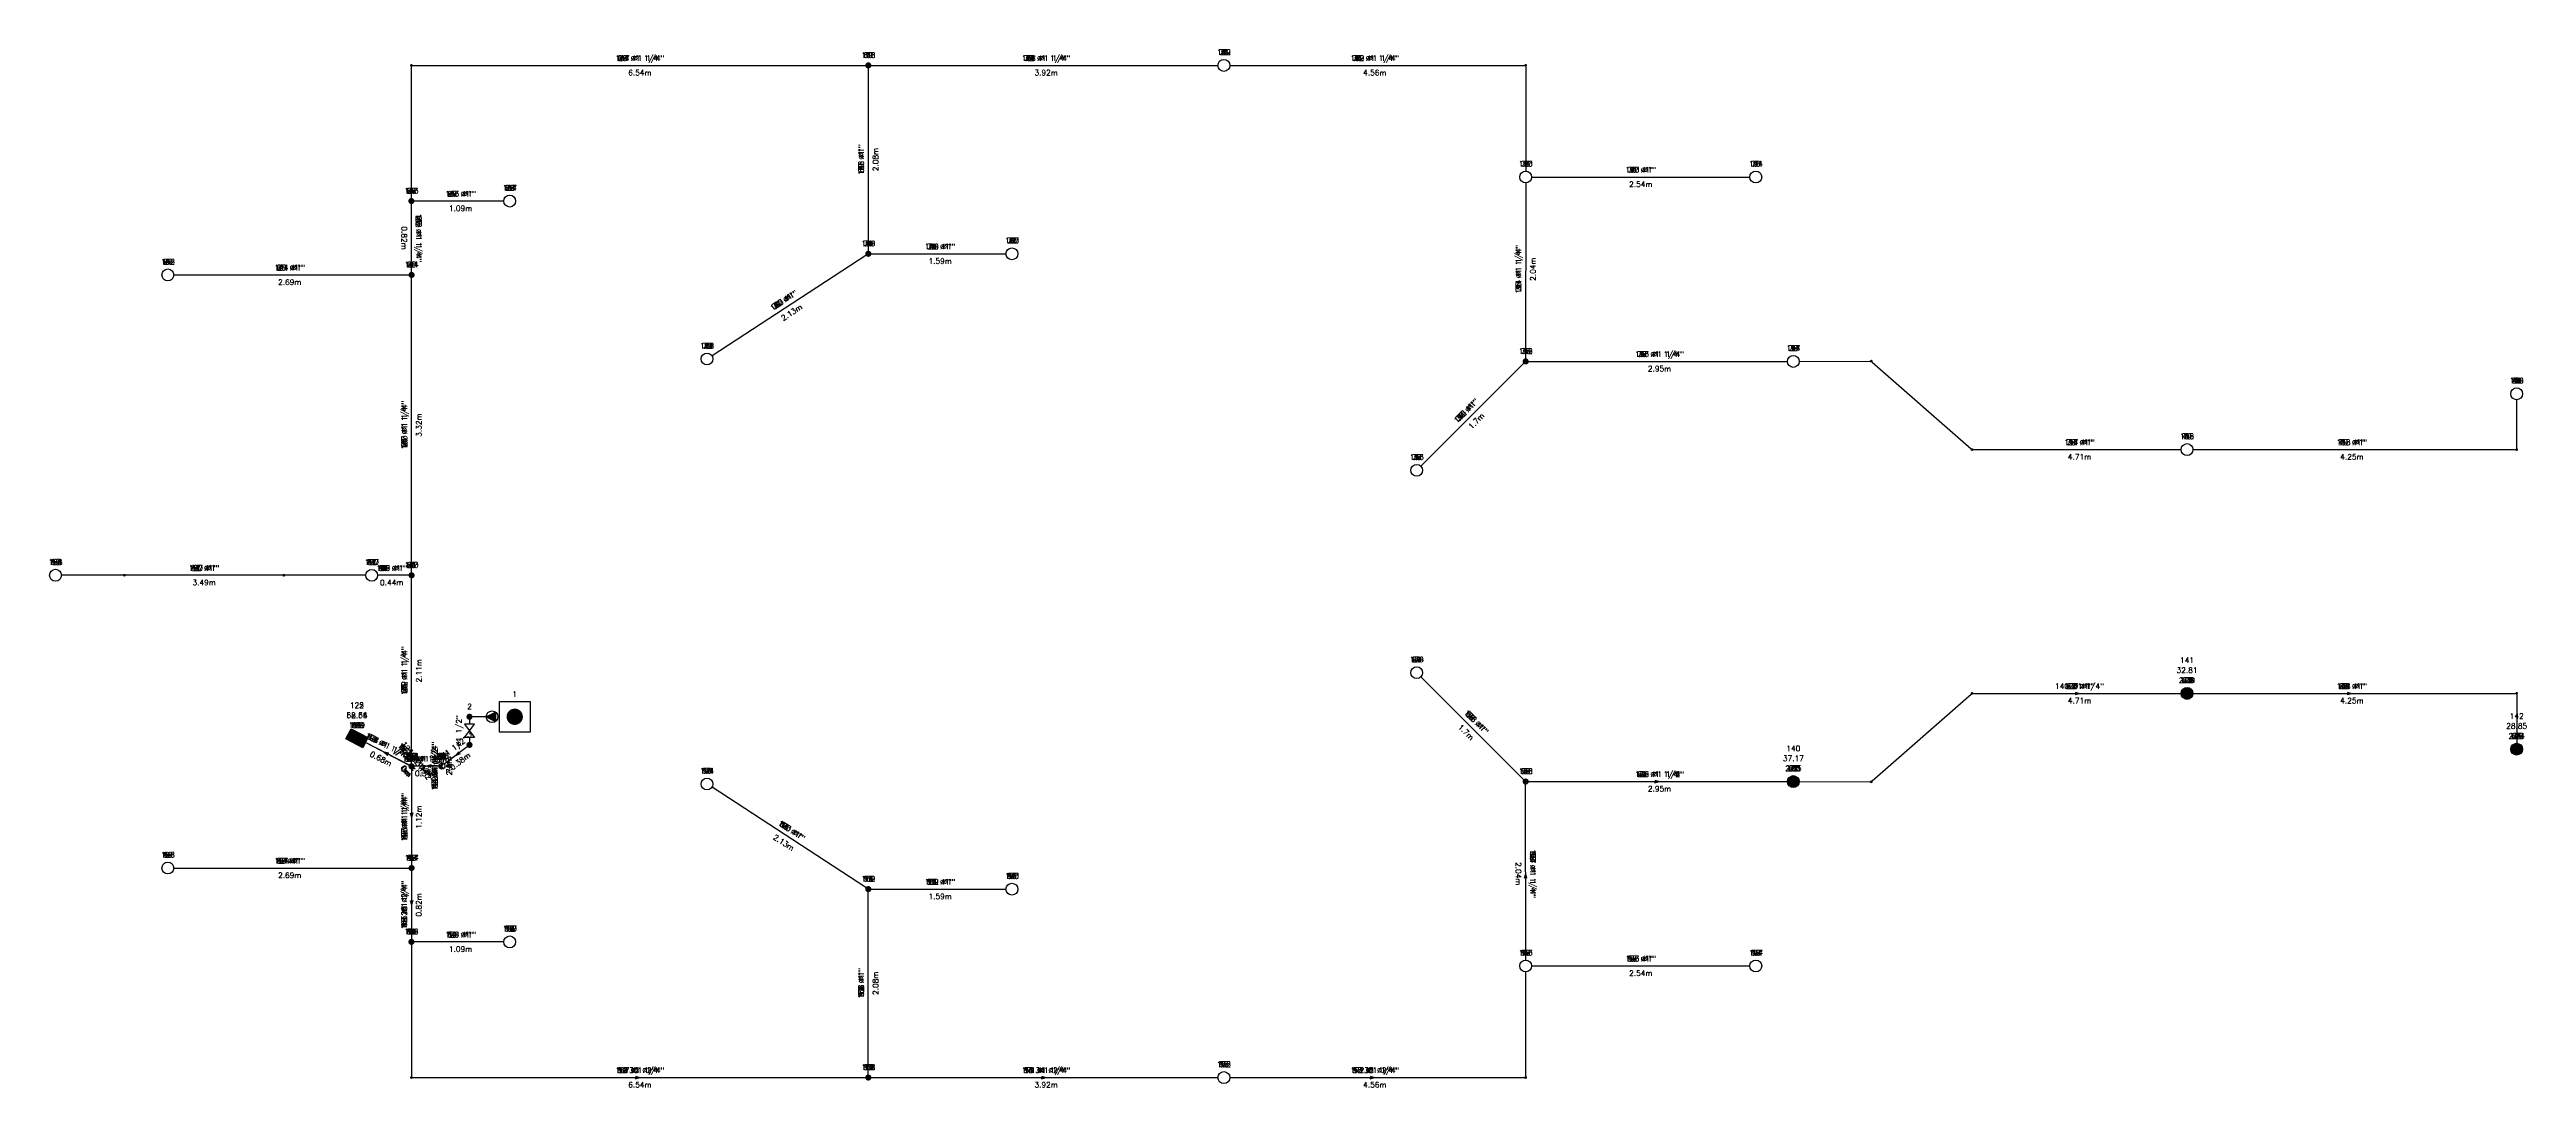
# Model space of a CAD drawing. Extents: x 0 to 27.3, y 0 to 11.5.
import ezdxf
from ezdxf.enums import TextEntityAlignment as Align

# ---------------------------------------------------------------- set-up
doc = ezdxf.new("R2010")
doc.units = 0
doc.header["$LTSCALE"] = 0.5
doc.layers.get('0').update_dxf_attribs({"linetype": 'CONTINUOUS'})
for name, color, linetype in [('TEXTO_NUDOS', 7, 'CONTINUOUS'), ('TEXTO_RAMAS', 7, 'CONTINUOUS'), ('UNIFILAR', 7, 'CONTINUOUS')]:
    doc.layers.add(name, color=color, linetype=linetype)
doc.styles.add('ROMANS', font='Romans', dxfattribs={"height": 2.5})

# ---------------------------------------------------------------- blocks, each defined once
blk = doc.blocks.new('NUDO_DERIVACION_IPCI')
at = {"color": 0, "linetype": 'CONTINUOUS'}
for points in [[(-0.742494, 0.10584), (-0.749351, 0.031185), (-0.748721, -0.043781), (-0.749351, 0.031185)], [(-0.728219, 0.179437), (-0.742494, 0.10584), (-0.74061, -0.118309), (-0.748721, -0.043781)], [(-0.706667, 0.251241), (-0.728219, 0.179437), (-0.725099, -0.191656), (-0.74061, -0.118309)], [(-0.678054, 0.320535), (-0.706667, 0.251241), (-0.702343, -0.263087), (-0.725099, -0.191656)], [(-0.642667, 0.386626), (-0.678054, 0.320535), (-0.672569, -0.33189), (-0.702343, -0.263087)], [(-0.600858, 0.448854), (-0.642667, 0.386626), (-0.636075, -0.397377), (-0.672569, -0.33189)], [(-0.553045, 0.506597), (-0.600858, 0.448854), (-0.593226, -0.458893), (-0.636075, -0.397377)], [(-0.499707, 0.559279), (-0.553045, 0.506597), (-0.544449, -0.515825), (-0.593226, -0.458893)], [(-0.441376, 0.606372), (-0.499707, 0.559279), (-0.490233, -0.567602), (-0.544449, -0.515825)], [(-0.378635, 0.647407), (-0.441376, 0.606372), (-0.431118, -0.613708), (-0.490233, -0.567602)], [(-0.31211, 0.681973), (-0.378635, 0.647407), (-0.367696, -0.653682), (-0.431118, -0.613708)], [(-0.242467, 0.709725), (-0.31211, 0.681973), (-0.300599, -0.687124), (-0.367696, -0.653682)], [(-0.170402, 0.730386), (-0.242467, 0.709725), (-0.2305, -0.713702), (-0.300599, -0.687124)], [(-0.096633, 0.743749), (-0.170402, 0.730386), (-0.158097, -0.733148), (-0.2305, -0.713702)], [(-0.0219, 0.74968), (-0.096633, 0.743749), (-0.084114, -0.745268), (-0.158097, -0.733148)], [(0.053053, 0.748121), (-0.0219, 0.74968), (-0.009291, -0.749942), (-0.084114, -0.745268)], [(0.127475, 0.739087), (0.053053, 0.748121), (0.065624, -0.747123), (-0.009291, -0.749942)], [(0.200624, 0.722669), (0.127475, 0.739087), (0.139884, -0.736839), (0.065624, -0.747123)], [(0.271768, 0.699029), (0.200624, 0.722669), (0.212747, -0.719193), (0.139884, -0.736839)], [(0.340197, 0.668406), (0.271768, 0.699029), (0.283483, -0.694361), (0.212747, -0.719193)], [(0.405227, 0.631103), (0.340197, 0.668406), (0.351388, -0.662591), (0.283483, -0.694361)], [(0.466207, 0.587495), (0.405227, 0.631103), (0.415781, -0.624201), (0.351388, -0.662591)], [(0.52253, 0.538017), (0.466207, 0.587495), (0.47602, -0.579573), (0.415781, -0.624201)], [(0.573632, 0.483163), (0.52253, 0.538017), (0.531502, -0.529155), (0.47602, -0.579573)], [(0.619002, 0.423482), (0.573632, 0.483163), (0.581674, -0.47345), (0.531502, -0.529155)], [(0.658187, 0.359569), (0.619002, 0.423482), (0.626035, -0.413014), (0.581674, -0.47345)], [(0.690796, 0.292064), (0.658187, 0.359569), (0.66414, -0.348452), (0.626035, -0.413014)], [(0.716502, 0.22164), (0.690796, 0.292064), (0.695609, -0.280407), (0.66414, -0.348452)], [(0.73505, 0.149002), (0.716502, 0.22164), (0.720128, -0.209562), (0.695609, -0.280407)], [(0.746253, 0.074875), (0.73505, 0.149002), (0.737451, -0.136622), (0.720128, -0.209562)], [(0.75, 0), (0.746253, 0.074875), (0.747407, -0.062317), (0.737451, -0.136622)]]:
    blk.add_solid(points, dxfattribs=at)
blk = doc.blocks.new('CONEXION_PLANTAS_IPCI')
at = {"color": 0, "linetype": 'CONTINUOUS'}
blk.add_circle((-0.004736, -0.005671), 1.5, dxfattribs=at)
for points in [[(-1.499779, 0.11617), (-1.504474, -0.033694), (0.363297, -1.459821), (0.216286, -1.489298)], [(-1.480147, 0.264817), (-1.499779, 0.11617), (0.506632, -1.415814), (0.363297, -1.459821)], [(-1.445772, 0.410761), (-1.480147, 0.264817), (0.644856, -1.357718), (0.506632, -1.415814)], [(-1.396999, 0.552544), (-1.445772, 0.410761), (0.77659, -1.286112), (0.644856, -1.357718)], [(-1.334315, 0.688749), (-1.396999, 0.552544), (0.900518, -1.201713), (0.77659, -1.286112)], [(-1.258346, 0.818016), (-1.334315, 0.688749), (1.0154, -1.105363), (0.900518, -1.201713)], [(-1.169852, 0.939054), (-1.258346, 0.818016), (1.047775, -1.074419), (1.0154, -1.105363)], [(-1.069716, 1.050651), (-1.169852, 0.939054), (-0.004736, -0.005671), (1.047775, -1.074419)], [(-1.504474, -0.033694), (-1.494184, -0.183278), (0.216286, -1.489298), (0.067066, -1.503952)], [(-1.494184, -0.183278), (-1.469012, -0.331087), (0.067066, -1.503952), (-0.082871, -1.503635)], [(-1.469012, -0.331087), (-1.429209, -0.475645), (-0.082871, -1.503635), (-0.232027, -1.488351)], [(-1.429209, -0.475645), (-1.375174, -0.615507), (-0.232027, -1.488351), (-0.378913, -1.458252)], [(-1.375174, -0.615507), (-1.307445, -0.749276), (-0.378913, -1.458252), (-0.52206, -1.41364)], [(-1.307445, -0.749276), (-1.226701, -0.875615), (-0.52206, -1.41364), (-0.660037, -1.35496)], [(-1.226701, -0.875615), (-1.133746, -0.993262), (-0.660037, -1.35496), (-0.791468, -1.282798)], [(-1.133746, -0.993262), (-1.029511, -1.101041), (-0.791468, -1.282798), (-0.915037, -1.197876)]]:
    blk.add_solid(points, dxfattribs=at)
blk = doc.blocks.new('DEPOSITO_ACUMULADOR_IPCI')
at = {"color": 0, "linetype": 'CONTINUOUS'}
for p, q in [((-1.125, 1.125), (1.125, 1.125)), ((-1.125, -1.125), (-1.125, 1.125)), ((1.125, 1.125), (1.125, -1.125)), ((1.125, -1.125), (-1.125, -1.125))]:
    blk.add_line(p, q, dxfattribs=at)
for points in [[(-0.593996, 0.084672), (-0.599481, 0.024948), (-0.598977, -0.035025), (-0.599481, 0.024948)], [(-0.582575, 0.14355), (-0.593996, 0.084672), (-0.592488, -0.094647), (-0.598977, -0.035025)], [(-0.565333, 0.200993), (-0.582575, 0.14355), (-0.580079, -0.153325), (-0.592488, -0.094647)], [(-0.542443, 0.256428), (-0.565333, 0.200993), (-0.561874, -0.21047), (-0.580079, -0.153325)], [(-0.514133, 0.309301), (-0.542443, 0.256428), (-0.538055, -0.265512), (-0.561874, -0.21047)], [(-0.480686, 0.359083), (-0.514133, 0.309301), (-0.50886, -0.317902), (-0.538055, -0.265512)], [(-0.442436, 0.405278), (-0.480686, 0.359083), (-0.474581, -0.367115), (-0.50886, -0.317902)], [(-0.399766, 0.447423), (-0.442436, 0.405278), (-0.435559, -0.41266), (-0.474581, -0.367115)], [(-0.353101, 0.485098), (-0.399766, 0.447423), (-0.392186, -0.454082), (-0.435559, -0.41266)], [(-0.302908, 0.517926), (-0.353101, 0.485098), (-0.344894, -0.490966), (-0.392186, -0.454082)], [(-0.249688, 0.545578), (-0.302908, 0.517926), (-0.294156, -0.522946), (-0.344894, -0.490966)], [(-0.193974, 0.56778), (-0.249688, 0.545578), (-0.240479, -0.5497), (-0.294156, -0.522946)], [(-0.136321, 0.584309), (-0.193974, 0.56778), (-0.1844, -0.570961), (-0.240479, -0.5497)], [(-0.077307, 0.594999), (-0.136321, 0.584309), (-0.126477, -0.586518), (-0.1844, -0.570961)], [(-0.01752, 0.599744), (-0.077307, 0.594999), (-0.067291, -0.596215), (-0.126477, -0.586518)], [(0.042442, 0.598497), (-0.01752, 0.599744), (-0.007433, -0.599954), (-0.067291, -0.596215)], [(0.10198, 0.59127), (0.042442, 0.598497), (0.052499, -0.597699), (-0.007433, -0.599954)], [(0.160499, 0.578135), (0.10198, 0.59127), (0.111907, -0.589472), (0.052499, -0.597699)], [(0.217415, 0.559223), (0.160499, 0.578135), (0.170197, -0.575355), (0.111907, -0.589472)], [(0.272158, 0.534724), (0.217415, 0.559223), (0.226787, -0.555489), (0.170197, -0.575355)], [(0.324181, 0.504883), (0.272158, 0.534724), (0.28111, -0.530073), (0.226787, -0.555489)], [(0.372966, 0.469996), (0.324181, 0.504883), (0.332625, -0.49936), (0.28111, -0.530073)], [(0.418024, 0.430414), (0.372966, 0.469996), (0.380816, -0.463659), (0.332625, -0.49936)], [(0.458905, 0.386531), (0.418024, 0.430414), (0.425202, -0.423324), (0.380816, -0.463659)], [(0.495201, 0.338786), (0.458905, 0.386531), (0.46534, -0.37876), (0.425202, -0.423324)], [(0.52655, 0.287655), (0.495201, 0.338786), (0.500828, -0.330411), (0.46534, -0.37876)], [(0.552637, 0.233651), (0.52655, 0.287655), (0.531312, -0.278761), (0.500828, -0.330411)], [(0.573202, 0.177312), (0.552637, 0.233651), (0.556487, -0.224326), (0.531312, -0.278761)], [(0.58804, 0.119202), (0.573202, 0.177312), (0.576102, -0.167649), (0.556487, -0.224326)], [(0.597003, 0.0599), (0.58804, 0.119202), (0.589961, -0.109297), (0.576102, -0.167649)], [(0.6, 0), (0.597003, 0.0599), (0.597925, -0.049854), (0.589961, -0.109297)]]:
    blk.add_solid(points, dxfattribs=at)
blk = doc.blocks.new('LLAVE_PASO_IPCI')
at = {"color": 0, "linetype": 'CONTINUOUS'}
for p, q in [((-0.056294, -0.042034), (-0.056294, 0.042034)), ((-0.056294, 0.042034), (0, 0)), ((0, 0), (-0.056294, -0.042034)), ((0.056294, 0.042034), (0, 0)), ((0, 0), (0.056294, -0.042034)), ((0.056294, -0.042034), (0.056294, 0.042034))]:
    blk.add_line(p, q, dxfattribs=at)
blk = doc.blocks.new('BOMBA_MARCHA_IPCI')
at = {"color": 0, "linetype": 'CONTINUOUS'}
for p, q in [((-0.055041, -0.073935), (-0.055041, 0.073935)), ((0.092173, 0), (-0.055041, 0.073935)), ((0.092173, 0), (-0.055041, -0.073935))]:
    blk.add_line(p, q, dxfattribs=at)
blk.add_circle((0, 0), 0.092173, dxfattribs=at)
blk.add_solid([(-0.055041, -0.073935), (-0.055041, 0.073935), (0.092173, 0), (-0.055041, 0.073935)], dxfattribs=at)
blk = doc.blocks.new('BOCA_INCENDIOS_IPCI')
at = {"color": 0, "linetype": 'CONTINUOUS'}
for p, q in [((-2, 1.2), (2, 1.2)), ((-2, -1.2), (-2, 1.2)), ((-0.75, 0.85), (1.535532, 0.85)), ((2, 1.2), (2, -1.2)), ((2, -1.2), (-2, -1.2))]:
    blk.add_line(p, q, dxfattribs=at)
for radius in [0.85, 0.25]:
    blk.add_circle((-0.75, 0), radius, dxfattribs=at)
blk = doc.blocks.new('NUDO_PASO_IPCI')
at = {"color": 0, "linetype": 'CONTINUOUS'}
for points in [[(-0.742494, 0.10584), (-0.749351, 0.031185), (-0.748721, -0.043781), (-0.749351, 0.031185)], [(-0.728219, 0.179437), (-0.742494, 0.10584), (-0.74061, -0.118309), (-0.748721, -0.043781)], [(-0.706667, 0.251241), (-0.728219, 0.179437), (-0.725099, -0.191656), (-0.74061, -0.118309)], [(-0.678054, 0.320535), (-0.706667, 0.251241), (-0.702343, -0.263087), (-0.725099, -0.191656)], [(-0.642667, 0.386626), (-0.678054, 0.320535), (-0.672569, -0.33189), (-0.702343, -0.263087)], [(-0.600858, 0.448854), (-0.642667, 0.386626), (-0.636075, -0.397377), (-0.672569, -0.33189)], [(-0.553045, 0.506597), (-0.600858, 0.448854), (-0.593226, -0.458893), (-0.636075, -0.397377)], [(-0.499707, 0.559279), (-0.553045, 0.506597), (-0.544449, -0.515825), (-0.593226, -0.458893)], [(-0.441376, 0.606372), (-0.499707, 0.559279), (-0.490233, -0.567602), (-0.544449, -0.515825)], [(-0.378635, 0.647407), (-0.441376, 0.606372), (-0.431118, -0.613708), (-0.490233, -0.567602)], [(-0.31211, 0.681973), (-0.378635, 0.647407), (-0.367696, -0.653682), (-0.431118, -0.613708)], [(-0.242467, 0.709725), (-0.31211, 0.681973), (-0.300599, -0.687124), (-0.367696, -0.653682)], [(-0.170402, 0.730386), (-0.242467, 0.709725), (-0.2305, -0.713702), (-0.300599, -0.687124)], [(-0.096633, 0.743749), (-0.170402, 0.730386), (-0.158097, -0.733148), (-0.2305, -0.713702)], [(-0.0219, 0.74968), (-0.096633, 0.743749), (-0.084114, -0.745268), (-0.158097, -0.733148)], [(0.053053, 0.748121), (-0.0219, 0.74968), (-0.009291, -0.749942), (-0.084114, -0.745268)], [(0.127475, 0.739087), (0.053053, 0.748121), (0.065624, -0.747123), (-0.009291, -0.749942)], [(0.200624, 0.722669), (0.127475, 0.739087), (0.139884, -0.736839), (0.065624, -0.747123)], [(0.271768, 0.699029), (0.200624, 0.722669), (0.212747, -0.719193), (0.139884, -0.736839)], [(0.340197, 0.668406), (0.271768, 0.699029), (0.283483, -0.694361), (0.212747, -0.719193)], [(0.405227, 0.631103), (0.340197, 0.668406), (0.351388, -0.662591), (0.283483, -0.694361)], [(0.466207, 0.587495), (0.405227, 0.631103), (0.415781, -0.624201), (0.351388, -0.662591)], [(0.52253, 0.538017), (0.466207, 0.587495), (0.47602, -0.579573), (0.415781, -0.624201)], [(0.573632, 0.483163), (0.52253, 0.538017), (0.531502, -0.529155), (0.47602, -0.579573)], [(0.619002, 0.423482), (0.573632, 0.483163), (0.581674, -0.47345), (0.531502, -0.529155)], [(0.658187, 0.359569), (0.619002, 0.423482), (0.626035, -0.413014), (0.581674, -0.47345)], [(0.690796, 0.292064), (0.658187, 0.359569), (0.66414, -0.348452), (0.626035, -0.413014)], [(0.716502, 0.22164), (0.690796, 0.292064), (0.695609, -0.280407), (0.66414, -0.348452)], [(0.73505, 0.149002), (0.716502, 0.22164), (0.720128, -0.209562), (0.695609, -0.280407)], [(0.746253, 0.074875), (0.73505, 0.149002), (0.737451, -0.136622), (0.720128, -0.209562)], [(0.75, 0), (0.746253, 0.074875), (0.747407, -0.062317), (0.737451, -0.136622)]]:
    blk.add_solid(points, dxfattribs=at)
blk = doc.blocks.new('ROCIADOR_AUTOMATICO_IPCI')
at = {"color": 0, "linetype": 'CONTINUOUS'}
blk.add_circle((-0.004736, -0.005671), 1.5, dxfattribs=at)
blk = doc.blocks.new('BOCA_RELLENO_IPCI')
at = {"color": 0}
blk.add_solid([(-2, 1.2), (2, 1.2), (-2, -1.2), (2, -1.2)], dxfattribs=at)
blk = doc.blocks.new('ROCIADOR_RELLENO_IPCI')
at = {"color": 0}
for points in [[(-1.484989, 0.21168), (-1.498703, 0.062371), (-1.497442, -0.087561), (-1.498703, 0.062371)], [(-1.456437, 0.358874), (-1.484989, 0.21168), (-1.48122, -0.236619), (-1.497442, -0.087561)], [(-1.413334, 0.502482), (-1.456437, 0.358874), (-1.450197, -0.383312), (-1.48122, -0.236619)], [(-1.356108, 0.64107), (-1.413334, 0.502482), (-1.404685, -0.526175), (-1.450197, -0.383312)], [(-1.285333, 0.773252), (-1.356108, 0.64107), (-1.345138, -0.663781), (-1.404685, -0.526175)], [(-1.201715, 0.897708), (-1.285333, 0.773252), (-1.27215, -0.794754), (-1.345138, -0.663781)], [(-1.106091, 1.013195), (-1.201715, 0.897708), (-1.186452, -0.917787), (-1.27215, -0.794754)], [(-0.999414, 1.118558), (-1.106091, 1.013195), (-1.088898, -1.031649), (-1.186452, -0.917787)], [(-0.882752, 1.212745), (-0.999414, 1.118558), (-0.980465, -1.135204), (-1.088898, -1.031649)], [(-0.757269, 1.294814), (-0.882752, 1.212745), (-0.862236, -1.227416), (-0.980465, -1.135204)], [(-0.62422, 1.363946), (-0.757269, 1.294814), (-0.735391, -1.307364), (-0.862236, -1.227416)], [(-0.484934, 1.41945), (-0.62422, 1.363946), (-0.601199, -1.374249), (-0.735391, -1.307364)], [(-0.340803, 1.460771), (-0.484934, 1.41945), (-0.460999, -1.427403), (-0.601199, -1.374249)], [(-0.193267, 1.487497), (-0.340803, 1.460771), (-0.316194, -1.466295), (-0.460999, -1.427403)], [(-0.043799, 1.49936), (-0.193267, 1.487497), (-0.168229, -1.490537), (-0.316194, -1.466295)], [(0.106106, 1.496242), (-0.043799, 1.49936), (-0.018583, -1.499885), (-0.168229, -1.490537)], [(0.254951, 1.478175), (0.106106, 1.496242), (0.131249, -1.494247), (-0.018583, -1.499885)], [(0.401248, 1.445337), (0.254951, 1.478175), (0.279769, -1.473679), (0.131249, -1.494247)], [(0.543537, 1.398059), (0.401248, 1.445337), (0.425493, -1.438386), (0.279769, -1.473679)], [(0.680394, 1.336811), (0.543537, 1.398059), (0.566967, -1.388722), (0.425493, -1.438386)], [(0.810453, 1.262206), (0.680394, 1.336811), (0.702775, -1.325182), (0.566967, -1.388722)], [(0.932415, 1.17499), (0.810453, 1.262206), (0.831562, -1.248401), (0.702775, -1.325182)], [(1.04506, 1.076034), (0.932415, 1.17499), (0.952039, -1.159147), (0.831562, -1.248401)], [(1.147263, 0.966327), (1.04506, 1.076034), (1.063005, -1.05831), (0.952039, -1.159147)], [(1.238003, 0.846964), (1.147263, 0.966327), (1.163349, -0.9469), (1.063005, -1.05831)], [(1.316374, 0.719138), (1.238003, 0.846964), (1.252069, -0.826028), (1.163349, -0.9469)], [(1.381591, 0.584128), (1.316374, 0.719138), (1.328279, -0.696903), (1.252069, -0.826028)], [(1.433005, 0.44328), (1.381591, 0.584128), (1.391218, -0.560815), (1.328279, -0.696903)], [(1.4701, 0.298004), (1.433005, 0.44328), (1.440255, -0.419123), (1.391218, -0.560815)], [(1.492506, 0.14975), (1.4701, 0.298004), (1.474903, -0.273244), (1.440255, -0.419123)], [(1.5, 0), (1.492506, 0.14975), (1.494813, -0.124634), (1.474903, -0.273244)]]:
    blk.add_solid(points, dxfattribs=at)

msp = doc.modelspace()

# ---------------------------------------------------------------- linework, layer by layer
at = {"layer": 'UNIFILAR', "color": 94, "linetype": 'CONTINUOUS'}
for p, q in [((3.995961, 9.821308, 5), (3.995961, 11.270356, 5)), ((3.995961, 9.821308, 7.6), (3.995961, 11.270356, 7.6)), ((3.995961, 9.821308, 10.2), (3.995961, 11.270356, 10.2)), ((3.995961, 9.821308, 12.8), (3.995961, 11.270356, 12.8)), ((3.995961, 9.821308, 15.4), (3.995961, 11.270356, 15.4)), ((4.010961, 11.285356, 5), (9.004837, 11.285356, 5)), ((4.010961, 11.285356, 7.6), (9.004837, 11.285356, 7.6)), ((4.010961, 11.285356, 10.2), (9.004837, 11.285356, 10.2)), ((4.010961, 11.285356, 12.8), (9.004837, 11.285356, 12.8)), ((4.010961, 11.285356, 15.4), (9.004837, 11.285356, 15.4)), ((9.038587, 11.251606, 5), (9.038587, 9.239106, 5)), ((9.038587, 11.251606, 7.6), (9.038587, 9.239106, 7.6)), ((9.038587, 11.251606, 10.2), (9.038587, 9.239106, 10.2)), ((9.038587, 11.251606, 12.8), (9.038587, 9.239106, 12.8)), ((9.038587, 11.251606, 15.4), (9.038587, 9.239106, 15.4)), ((9.072337, 11.285356, 5), (12.896966, 11.285356, 5)), ((9.072337, 11.285356, 7.6), (12.896966, 11.285356, 7.6)), ((9.072337, 11.285356, 10.2), (12.896966, 11.285356, 10.2)), ((9.072337, 11.285356, 12.8), (12.896966, 11.285356, 12.8)), ((9.072337, 11.285356, 15.4), (12.896966, 11.285356, 15.4)), ((13.028216, 11.285356, 5), (16.278314, 11.285356, 5)), ((13.028216, 11.285356, 7.6), (16.278314, 11.285356, 7.6)), ((13.028216, 11.285356, 10.2), (16.278314, 11.285356, 10.2)), ((13.028216, 11.285356, 12.8), (16.278314, 11.285356, 12.8)), ((13.028216, 11.285356, 15.4), (16.278314, 11.285356, 15.4)), ((16.293315, 11.270356, 5), (16.293336, 10.11871, 5)), ((16.293315, 11.270356, 7.6), (16.293336, 10.11871, 7.6)), ((16.293315, 11.270356, 10.2), (16.293336, 10.11871, 10.2)), ((16.293315, 11.270356, 12.8), (16.293336, 10.11871, 12.8)), ((16.293315, 11.270356, 15.4), (16.293336, 10.11871, 15.4)), ((16.293331, 9.98746, 5), (16.293156, 8.050657, 5)), ((16.293331, 9.98746, 7.6), (16.293156, 8.050657, 7.6)), ((16.293331, 9.98746, 10.2), (16.293156, 8.050657, 10.2)), ((16.293331, 9.98746, 12.8), (16.293156, 8.050657, 12.8)), ((16.293331, 9.98746, 15.4), (16.293156, 8.050657, 15.4)), ((16.358962, 10.053085, 5), (18.767712, 10.053085, 5)), ((16.358962, 10.053085, 7.6), (18.767712, 10.053085, 7.6)), ((16.358962, 10.053085, 10.2), (18.767712, 10.053085, 10.2)), ((16.358962, 10.053085, 12.8), (18.767712, 10.053085, 12.8)), ((16.358962, 10.053085, 15.4), (18.767712, 10.053085, 15.4)), ((3.997853, 9.005964, 5), (3.996043, 9.753808, 5)), ((3.997853, 9.005964, 7.6), (3.996043, 9.753808, 7.6)), ((3.997853, 9.005964, 10.2), (3.996043, 9.753808, 10.2)), ((3.997853, 9.005964, 12.8), (3.996043, 9.753808, 12.8)), ((3.997853, 9.005964, 15.4), (3.996043, 9.753808, 15.4)), ((5.015403, 9.787558, 5), (4.029711, 9.787558, 5)), ((5.015403, 9.787558, 7.6), (4.029711, 9.787558, 7.6)), ((5.015403, 9.787558, 10.2), (4.029711, 9.787558, 10.2)), ((5.015403, 9.787558, 12.8), (4.029711, 9.787558, 12.8)), ((5.015403, 9.787558, 15.4), (4.029711, 9.787558, 15.4)), ((9.010319, 9.186917, 5), (7.313552, 8.080134, 5)), ((9.010319, 9.186917, 7.6), (7.313552, 8.080134, 7.6)), ((9.010319, 9.186917, 10.2), (7.313552, 8.080134, 10.2)), ((9.010319, 9.186917, 12.8), (7.313552, 8.080134, 12.8)), ((9.010319, 9.186917, 15.4), (7.313552, 8.080134, 15.4)), ((9.072337, 9.205356, 5), (10.558109, 9.205356, 5)), ((9.072337, 9.205356, 7.6), (10.558109, 9.205356, 7.6)), ((9.072337, 9.205356, 10.2), (10.558109, 9.205356, 10.2)), ((9.072337, 9.205356, 12.8), (10.558109, 9.205356, 12.8)), ((9.072337, 9.205356, 15.4), (10.558109, 9.205356, 15.4)), ((1.373749, 8.972208, 5), (3.964185, 8.972214, 5)), ((1.373749, 8.972208, 7.6), (3.964185, 8.972214, 7.6)), ((1.373749, 8.972208, 10.2), (3.964185, 8.972214, 10.2)), ((1.373749, 8.972208, 12.8), (3.964185, 8.972214, 12.8)), ((1.373749, 8.972208, 15.4), (3.964185, 8.972214, 15.4)), ((3.997935, 5.689122, 5), (3.997935, 8.938465, 5)), ((3.997935, 5.689122, 7.6), (3.997935, 8.938465, 7.6)), ((3.997935, 5.689122, 10.2), (3.997935, 8.938465, 10.2)), ((3.997935, 5.689122, 12.8), (3.997935, 8.938465, 12.8)), ((3.997935, 5.689122, 15.4), (3.997935, 8.938465, 15.4)), ((16.269288, 7.993042, 5), (15.137476, 6.861229, 5)), ((16.269288, 7.993042, 7.6), (15.137476, 6.861229, 7.6)), ((16.269288, 7.993042, 10.2), (15.137476, 6.861229, 10.2)), ((16.269288, 7.993042, 12.8), (15.137476, 6.861229, 12.8)), ((16.269288, 7.993042, 15.4), (15.137476, 6.861229, 15.4)), ((16.326903, 8.016907, 5), (19.181778, 8.016907, 5)), ((16.326903, 8.016907, 7.6), (19.181778, 8.016907, 7.6)), ((16.326903, 8.016907, 10.2), (19.181778, 8.016907, 10.2)), ((16.326903, 8.016907, 12.8), (19.181778, 8.016907, 12.8)), ((16.326903, 8.016907, 15.4), (19.181778, 8.016907, 15.4)), ((19.313027, 8.017167, 5), (20.092396, 8.02025, 5)), ((19.313027, 8.017167, 7.6), (20.092396, 8.02025, 7.6)), ((19.313027, 8.017167, 10.2), (20.092396, 8.02025, 10.2)), ((19.313027, 8.017167, 12.8), (20.092396, 8.02025, 12.8)), ((19.313027, 8.017167, 15.4), (20.092396, 8.02025, 15.4)), ((20.118666, 8.01041, 5), (21.208132, 7.053559, 5)), ((20.118666, 8.01041, 7.6), (21.208132, 7.053559, 7.6)), ((20.118666, 8.01041, 10.2), (21.208132, 7.053559, 10.2)), ((20.118666, 8.01041, 12.8), (21.208132, 7.053559, 12.8)), ((20.118666, 8.01041, 15.4), (21.208132, 7.053559, 15.4)), ((27.230308, 7.058661, 5), (27.230308, 7.594097, 5)), ((27.230308, 7.058661, 7.6), (27.230308, 7.594097, 7.6)), ((27.230308, 7.058661, 10.2), (27.230308, 7.594097, 10.2)), ((27.230308, 7.058661, 12.8), (27.230308, 7.594097, 12.8)), ((27.230308, 7.058661, 15.4), (27.230308, 7.594097, 15.4)), ((21.234403, 7.043661, 5), (23.526736, 7.043661, 5)), ((21.234403, 7.043661, 7.6), (23.526736, 7.043661, 7.6)), ((21.234403, 7.043661, 10.2), (23.526736, 7.043661, 10.2)), ((21.234403, 7.043661, 12.8), (23.526736, 7.043661, 12.8)), ((21.234403, 7.043661, 15.4), (23.526736, 7.043661, 15.4)), ((23.657986, 7.043661, 5), (27.215308, 7.043661, 5)), ((23.657986, 7.043661, 7.6), (27.215308, 7.043661, 7.6)), ((23.657986, 7.043661, 10.2), (27.215308, 7.043661, 10.2)), ((23.657986, 7.043661, 12.8), (27.215308, 7.043661, 12.8)), ((23.657986, 7.043661, 15.4), (27.215308, 7.043661, 15.4)), ((0.813046, 5.656678, 3.88), (0.133697, 5.656678, 3.88)), ((0.813046, 5.656678, 6.48), (0.133697, 5.656678, 6.48)), ((0.813046, 5.656678, 9.08), (0.133697, 5.656678, 9.08)), ((0.813046, 5.656678, 11.68), (0.133697, 5.656678, 11.68)), ((0.813046, 5.656678, 14.28), (0.133697, 5.656678, 14.28)), ((2.573046, 5.655383, 5), (0.843046, 5.656667, 3.88)), ((2.573046, 5.655383, 7.6), (0.843046, 5.656667, 6.48)), ((2.573046, 5.655383, 10.2), (0.843046, 5.656667, 9.08)), ((2.573046, 5.655383, 12.8), (0.843046, 5.656667, 11.68)), ((2.573046, 5.655383, 15.4), (0.843046, 5.656667, 14.28)), ((3.492421, 5.655372, 5), (2.603046, 5.655372, 5)), ((3.492421, 5.655372, 7.6), (2.603046, 5.655372, 7.6)), ((3.492421, 5.655372, 10.2), (2.603046, 5.655372, 10.2)), ((3.492421, 5.655372, 12.8), (2.603046, 5.655372, 12.8)), ((3.492421, 5.655372, 15.4), (2.603046, 5.655372, 15.4)), ((3.964185, 5.655372, 5), (3.623671, 5.655372, 5)), ((3.964185, 5.655372, 7.6), (3.623671, 5.655372, 7.6)), ((3.964185, 5.655372, 10.2), (3.623671, 5.655372, 10.2)), ((3.964185, 5.655372, 12.8), (3.623671, 5.655372, 12.8)), ((3.964185, 5.655372, 15.4), (3.623671, 5.655372, 15.4)), ((3.997935, 3.579122, 5), (3.997935, 5.621622, 5)), ((3.997935, 3.579122, 7.6), (3.997935, 5.621622, 7.6)), ((3.997935, 3.579122, 10.2), (3.997935, 5.621622, 10.2)), ((3.997935, 3.579122, 12.8), (3.997935, 5.621622, 12.8)), ((3.997935, 3.579122, 15.4), (3.997935, 5.621622, 15.4)), ((16.269288, 3.402289, 5), (15.137476, 4.534102, 5)), ((16.269288, 3.402289, 7.6), (15.137476, 4.534102, 7.6)), ((16.269288, 3.402289, 10.2), (15.137476, 4.534102, 10.2)), ((16.269288, 3.402289, 12.8), (15.137476, 4.534102, 12.8)), ((16.269288, 3.402289, 15.4), (15.137476, 4.534102, 15.4)), ((20.118666, 3.384921, 5), (21.208132, 4.341772, 5)), ((20.118666, 3.384921, 7.6), (21.208132, 4.341772, 7.6)), ((20.118666, 3.384921, 10.2), (21.208132, 4.341772, 10.2)), ((20.118666, 3.384921, 12.8), (21.208132, 4.341772, 12.8)), ((20.118666, 3.384921, 15.4), (21.208132, 4.341772, 15.4)), ((21.234403, 4.35167, 5), (23.526736, 4.35167, 5)), ((21.234403, 4.35167, 7.6), (23.526736, 4.35167, 7.6)), ((21.234403, 4.35167, 10.2), (23.526736, 4.35167, 10.2)), ((21.234403, 4.35167, 12.8), (23.526736, 4.35167, 12.8)), ((21.234403, 4.35167, 15.4), (23.526736, 4.35167, 15.4)), ((22.355882, 4.36567, 15.4), (22.405882, 4.35167, 15.4)), ((22.355882, 4.33767, 15.4), (22.405882, 4.35167, 15.4)), ((23.657986, 4.35167, 5), (27.215308, 4.35167, 5)), ((23.657986, 4.35167, 7.6), (27.215308, 4.35167, 7.6)), ((23.657986, 4.35167, 10.2), (27.215308, 4.35167, 10.2)), ((23.657986, 4.35167, 12.8), (27.215308, 4.35167, 12.8)), ((23.657986, 4.35167, 15.4), (27.215308, 4.35167, 15.4)), ((25.361335, 4.36567, 15.4), (25.411335, 4.35167, 15.4)), ((25.361335, 4.33767, 15.4), (25.411335, 4.35167, 15.4)), ((27.230308, 4.33667, 5), (27.230308, 3.801234, 5)), ((27.230308, 4.33667, 7.6), (27.230308, 3.801234, 7.6)), ((27.230308, 4.33667, 10.2), (27.230308, 3.801234, 10.2)), ((27.230308, 4.33667, 12.8), (27.230308, 3.801234, 12.8)), ((27.230308, 4.33667, 15.4), (27.230308, 3.801234, 15.4)), ((4.637128, 4.059515), (4.637128, 4.011027)), ((4.637128, 3.865097), (4.637128, 3.816609)), ((4.822073, 4.093265), (4.670878, 4.093265)), ((4.967348, 4.093265), (4.951153, 4.093265)), ((3.968461, 3.560151, 14.4), (3.487866, 3.808281, 14.4)), ((3.967143, 3.561598, 4), (3.487917, 3.808379, 4)), ((3.967143, 3.561598, 6.6), (3.487917, 3.808379, 6.6)), ((3.967143, 3.561598, 9.2), (3.487917, 3.808379, 9.2)), ((3.967143, 3.561598, 11.8), (3.487917, 3.808379, 11.8)), ((3.7339, 3.665961, 11.8), (3.695857, 3.701299, 11.8)), ((3.746719, 3.690855, 11.8), (3.695857, 3.701299, 11.8)), ((3.734514, 3.665181, 14.4), (3.696508, 3.700559, 14.4)), ((3.747359, 3.690061, 14.4), (3.696508, 3.700559, 14.4)), ((4.213698, 3.562424, 10.3), (4.163698, 3.548424, 10.3)), ((4.213698, 3.562424, 12.9), (4.163698, 3.548424, 12.9)), ((4.319153, 3.598424, 1.2), (4.333153, 3.548424, 1.25)), ((4.319153, 3.598424, 3.75), (4.333153, 3.548424, 3.8)), ((4.319153, 3.598424, 6.35), (4.333153, 3.548424, 6.4)), ((4.319153, 3.598424, 8.95), (4.333153, 3.548424, 9)), ((4.319153, 3.598424, 11.55), (4.333153, 3.548424, 11.6)), ((4.347153, 3.598424, 1.2), (4.333153, 3.548424, 1.25)), ((4.347153, 3.598424, 3.75), (4.333153, 3.548424, 3.8)), ((4.347153, 3.598424, 6.35), (4.333153, 3.548424, 6.4)), ((4.347153, 3.598424, 8.95), (4.333153, 3.548424, 9)), ((4.347153, 3.598424, 11.55), (4.333153, 3.548424, 11.6)), ((4.610403, 3.762248), (4.359284, 3.568577)), ((4.516183, 3.707263), (4.48514, 3.665642)), ((4.533283, 3.685091), (4.48514, 3.665642)), ((3.994242, 3.548424, 2.5), (3.997148, 3.546147, 4)), ((3.994242, 3.548424, 5.1), (3.997148, 3.546147, 6.6)), ((3.994242, 3.548424, 7.7), (3.997148, 3.546147, 9.2)), ((3.994242, 3.548424, 10.3), (3.997148, 3.546147, 11.8)), ((3.994242, 3.548424, 12.9), (3.99845, 3.544668, 14.4)), ((3.997148, 3.546147, 4), (3.997935, 3.545372, 5)), ((3.997148, 3.546147, 6.6), (3.997935, 3.545372, 7.6)), ((3.997148, 3.546147, 9.2), (3.997935, 3.545372, 10.2)), ((3.997148, 3.546147, 11.8), (3.997935, 3.545372, 12.8)), ((3.99845, 3.544668, 14.4), (3.997935, 3.545372, 15.4)), ((3.997935, 3.511622, 5), (3.997935, 2.456867, 5)), ((3.997935, 3.511622, 7.6), (3.997935, 2.456867, 7.6)), ((3.997935, 3.511622, 10.2), (3.997935, 2.456867, 10.2)), ((3.997935, 3.511622, 12.8), (3.997935, 2.456867, 12.8)), ((3.997935, 3.511622, 15.4), (3.997935, 2.456867, 15.4)), ((4.016428, 3.496405, 14.85), (3.998192, 3.54502, 14.9)), ((4.039022, 3.512943, 14.85), (3.998192, 3.54502, 14.9)), ((4.300153, 3.548424, 2.5), (4.009242, 3.548424, 2.5)), ((4.300153, 3.548424, 5.1), (4.009242, 3.548424, 5.1)), ((4.300153, 3.548424, 7.7), (4.009242, 3.548424, 7.7)), ((4.300153, 3.548424, 10.3), (4.009242, 3.548424, 10.3)), ((4.300153, 3.548424, 12.9), (4.009242, 3.548424, 12.9)), ((4.213698, 3.534424, 10.3), (4.163698, 3.548424, 10.3)), ((4.213698, 3.534424, 12.9), (4.163698, 3.548424, 12.9)), ((4.333153, 3.548424), (4.333153, 3.548424, 2.5)), ((4.333153, 3.548424), (4.333153, 3.548424, 2.5)), ((4.333153, 3.548424, 2.5), (4.333153, 3.548424, 5.1)), ((4.333153, 3.548424, 2.5), (4.333153, 3.548424, 5.1)), ((4.333153, 3.548424, 5.1), (4.333153, 3.548424, 7.7)), ((4.333153, 3.548424, 5.1), (4.333153, 3.548424, 7.7)), ((4.333153, 3.548424, 7.7), (4.333153, 3.548424, 10.3)), ((4.333153, 3.548424, 7.7), (4.333153, 3.548424, 10.3)), ((4.333153, 3.548424, 10.3), (4.333153, 3.548424, 12.9)), ((4.333153, 3.548424, 10.3), (4.333153, 3.548424, 12.9)), ((9.010319, 2.208414, 5), (7.313552, 3.315198, 5)), ((9.010319, 2.208414, 7.6), (7.313552, 3.315198, 7.6)), ((9.010319, 2.208414, 10.2), (7.313552, 3.315198, 10.2)), ((9.010319, 2.208414, 12.8), (7.313552, 3.315198, 12.8)), ((9.010319, 2.208414, 15.4), (7.313552, 3.315198, 15.4)), ((16.293331, 1.407871, 5), (16.293156, 3.344674, 5)), ((16.293331, 1.407871, 7.6), (16.293156, 3.344674, 7.6)), ((16.293331, 1.407871, 10.2), (16.293156, 3.344674, 10.2)), ((16.293331, 1.407871, 12.8), (16.293156, 3.344674, 12.8)), ((16.293331, 1.407871, 15.4), (16.293156, 3.344674, 15.4)), ((16.326903, 3.378424, 5), (19.181778, 3.378424, 5)), ((16.326903, 3.378424, 7.6), (19.181778, 3.378424, 7.6)), ((16.326903, 3.378424, 10.2), (19.181778, 3.378424, 10.2)), ((16.326903, 3.378424, 12.8), (19.181778, 3.378424, 12.8)), ((16.326903, 3.378424, 15.4), (19.181778, 3.378424, 15.4)), ((17.720278, 3.392424, 15.4), (17.770278, 3.378424, 15.4)), ((17.720278, 3.364424, 15.4), (17.770278, 3.378424, 15.4)), ((19.313027, 3.378165, 5), (20.092396, 3.375082, 5)), ((19.313027, 3.378165, 7.6), (20.092396, 3.375082, 7.6)), ((19.313027, 3.378165, 10.2), (20.092396, 3.375082, 10.2)), ((19.313027, 3.378165, 12.8), (20.092396, 3.375082, 12.8)), ((19.313027, 3.378165, 15.4), (20.092396, 3.375082, 15.4)), ((3.983935, 3.034244, 15.4), (3.997935, 2.984244, 15.4)), ((4.011935, 3.034244, 15.4), (3.997935, 2.984244, 15.4)), ((1.373749, 2.423123, 5), (3.964185, 2.423117, 5)), ((1.373749, 2.423123, 7.6), (3.964185, 2.423117, 7.6)), ((1.373749, 2.423123, 10.2), (3.964185, 2.423117, 10.2)), ((1.373749, 2.423123, 12.8), (3.964185, 2.423117, 12.8)), ((1.373749, 2.423123, 15.4), (3.964185, 2.423117, 15.4)), ((3.997853, 2.389367, 5), (3.996043, 1.641523, 5)), ((3.997853, 2.389367, 7.6), (3.996043, 1.641523, 7.6)), ((3.997853, 2.389367, 10.2), (3.996043, 1.641523, 10.2)), ((3.997853, 2.389367, 12.8), (3.996043, 1.641523, 12.8)), ((3.997853, 2.389367, 15.4), (3.996043, 1.641523, 15.4)), ((9.072337, 2.189975, 5), (10.558109, 2.189975, 5)), ((9.072337, 2.189975, 7.6), (10.558109, 2.189975, 7.6)), ((9.072337, 2.189975, 10.2), (10.558109, 2.189975, 10.2)), ((9.072337, 2.189975, 12.8), (10.558109, 2.189975, 12.8)), ((9.072337, 2.189975, 15.4), (10.558109, 2.189975, 15.4)), ((16.27925, 2.310334, 15.4), (16.293245, 2.360335, 15.4)), ((16.30725, 2.310336, 15.4), (16.293245, 2.360335, 15.4)), ((3.983069, 2.065479, 15.4), (3.996948, 2.015445, 15.4)), ((4.011069, 2.065411, 15.4), (3.996948, 2.015445, 15.4)), ((9.038587, 0.143725, 5), (9.038587, 2.156225, 5)), ((9.038587, 0.143725, 7.6), (9.038587, 2.156225, 7.6)), ((9.038587, 0.143725, 10.2), (9.038587, 2.156225, 10.2)), ((9.038587, 0.143725, 12.8), (9.038587, 2.156225, 12.8)), ((9.038587, 0.143725, 15.4), (9.038587, 2.156225, 15.4)), ((3.995961, 1.574023, 5), (3.995961, 0.124975, 5)), ((3.995961, 1.574023, 7.6), (3.995961, 0.124975, 7.6)), ((3.995961, 1.574023, 10.2), (3.995961, 0.124975, 10.2)), ((3.995961, 1.574023, 12.8), (3.995961, 0.124975, 12.8)), ((3.995961, 1.574023, 15.4), (3.995961, 0.124975, 15.4)), ((5.015403, 1.607773, 5), (4.029711, 1.607773, 5)), ((5.015403, 1.607773, 7.6), (4.029711, 1.607773, 7.6)), ((5.015403, 1.607773, 10.2), (4.029711, 1.607773, 10.2)), ((5.015403, 1.607773, 12.8), (4.029711, 1.607773, 12.8)), ((5.015403, 1.607773, 15.4), (4.029711, 1.607773, 15.4)), ((16.293315, 0.124975, 5), (16.293336, 1.276621, 5)), ((16.293315, 0.124975, 7.6), (16.293336, 1.276621, 7.6)), ((16.293315, 0.124975, 10.2), (16.293336, 1.276621, 10.2)), ((16.293315, 0.124975, 12.8), (16.293336, 1.276621, 12.8)), ((16.293315, 0.124975, 15.4), (16.293336, 1.276621, 15.4)), ((16.358962, 1.342246, 5), (18.767712, 1.342246, 5)), ((16.358962, 1.342246, 7.6), (18.767712, 1.342246, 7.6)), ((16.358962, 1.342246, 10.2), (18.767712, 1.342246, 10.2)), ((16.358962, 1.342246, 12.8), (18.767712, 1.342246, 12.8)), ((16.358962, 1.342246, 15.4), (18.767712, 1.342246, 15.4)), ((4.010961, 0.109975, 5), (9.004837, 0.109975, 5)), ((4.010961, 0.109975, 7.6), (9.004837, 0.109975, 7.6)), ((4.010961, 0.109975, 10.2), (9.004837, 0.109975, 10.2)), ((4.010961, 0.109975, 12.8), (9.004837, 0.109975, 12.8)), ((4.010961, 0.109975, 15.4), (9.004837, 0.109975, 15.4)), ((6.467274, 0.123975, 15.4), (6.517274, 0.109975, 15.4)), ((6.467274, 0.095975, 15.4), (6.517274, 0.109975, 15.4)), ((9.072337, 0.109975, 5), (12.896966, 0.109975, 5)), ((9.072337, 0.109975, 7.6), (12.896966, 0.109975, 7.6)), ((9.072337, 0.109975, 10.2), (12.896966, 0.109975, 10.2)), ((9.072337, 0.109975, 12.8), (12.896966, 0.109975, 12.8)), ((9.072337, 0.109975, 15.4), (12.896966, 0.109975, 15.4)), ((10.950589, 0.123975, 15.4), (11.000589, 0.109975, 15.4)), ((10.950589, 0.095975, 15.4), (11.000589, 0.109975, 15.4)), ((13.028216, 0.109975, 5), (16.278314, 0.109975, 5)), ((13.028216, 0.109975, 7.6), (16.278314, 0.109975, 7.6)), ((13.028216, 0.109975, 10.2), (16.278314, 0.109975, 10.2)), ((13.028216, 0.109975, 12.8), (16.278314, 0.109975, 12.8)), ((13.028216, 0.109975, 15.4), (16.278314, 0.109975, 15.4)), ((14.577953, 0.123975, 15.4), (14.627953, 0.109975, 15.4)), ((14.577953, 0.095975, 15.4), (14.627953, 0.109975, 15.4))]:
    msp.add_line(p, q, dxfattribs=at)

# ---------------------------------------------------------------- block references
for name, p, xscale, yscale in [('NUDO_PASO_IPCI', (3.995961, 11.285356, 5), 0.02, 0.02), ('NUDO_PASO_IPCI', (3.995961, 11.285356, 7.6), 0.02, 0.02), ('NUDO_PASO_IPCI', (3.995961, 11.285356, 10.2), 0.02, 0.02), ('NUDO_PASO_IPCI', (3.995961, 11.285356, 12.8), 0.02, 0.02), ('NUDO_PASO_IPCI', (3.995961, 11.285356, 15.4), 0.02, 0.02), ('NUDO_DERIVACION_IPCI', (9.038587, 11.285356, 5), 0.045, 0.045), ('NUDO_DERIVACION_IPCI', (9.038587, 11.285356, 7.6), 0.045, 0.045), ('NUDO_DERIVACION_IPCI', (9.038587, 11.285356, 10.2), 0.045, 0.045), ('NUDO_DERIVACION_IPCI', (9.038587, 11.285356, 12.8), 0.045, 0.045), ('NUDO_DERIVACION_IPCI', (9.038587, 11.285356, 15.4), 0.045, 0.045), ('ROCIADOR_AUTOMATICO_IPCI', (12.962591, 11.285356, 5), 0.04375, 0.04375), ('ROCIADOR_AUTOMATICO_IPCI', (12.962591, 11.285356, 7.6), 0.04375, 0.04375), ('ROCIADOR_AUTOMATICO_IPCI', (12.962591, 11.285356, 10.2), 0.04375, 0.04375), ('ROCIADOR_AUTOMATICO_IPCI', (12.962591, 11.285356, 12.8), 0.04375, 0.04375), ('ROCIADOR_AUTOMATICO_IPCI', (12.962591, 11.285356, 15.4), 0.04375, 0.04375), ('NUDO_PASO_IPCI', (16.293314, 11.285356, 5), 0.02, 0.02), ('NUDO_PASO_IPCI', (16.293314, 11.285356, 7.6), 0.02, 0.02), ('NUDO_PASO_IPCI', (16.293314, 11.285356, 10.2), 0.02, 0.02), ('NUDO_PASO_IPCI', (16.293314, 11.285356, 12.8), 0.02, 0.02), ('NUDO_PASO_IPCI', (16.293314, 11.285356, 15.4), 0.02, 0.02), ('ROCIADOR_AUTOMATICO_IPCI', (16.293337, 10.053085, 5), 0.04375, 0.04375), ('ROCIADOR_AUTOMATICO_IPCI', (16.293337, 10.053085, 7.6), 0.04375, 0.04375), ('ROCIADOR_AUTOMATICO_IPCI', (16.293337, 10.053085, 10.2), 0.04375, 0.04375), ('ROCIADOR_AUTOMATICO_IPCI', (16.293337, 10.053085, 12.8), 0.04375, 0.04375), ('ROCIADOR_AUTOMATICO_IPCI', (16.293337, 10.053085, 15.4), 0.04375, 0.04375), ('ROCIADOR_AUTOMATICO_IPCI', (18.833337, 10.053085, 5), 0.04375, 0.04375), ('ROCIADOR_AUTOMATICO_IPCI', (18.833337, 10.053085, 7.6), 0.04375, 0.04375), ('ROCIADOR_AUTOMATICO_IPCI', (18.833337, 10.053085, 10.2), 0.04375, 0.04375), ('ROCIADOR_AUTOMATICO_IPCI', (18.833337, 10.053085, 12.8), 0.04375, 0.04375), ('ROCIADOR_AUTOMATICO_IPCI', (18.833337, 10.053085, 15.4), 0.04375, 0.04375), ('ROCIADOR_AUTOMATICO_IPCI', (5.081028, 9.787558, 5), 0.04375, 0.04375), ('ROCIADOR_AUTOMATICO_IPCI', (5.081028, 9.787558, 7.6), 0.04375, 0.04375), ('ROCIADOR_AUTOMATICO_IPCI', (5.081028, 9.787558, 10.2), 0.04375, 0.04375), ('ROCIADOR_AUTOMATICO_IPCI', (5.081028, 9.787558, 12.8), 0.04375, 0.04375), ('ROCIADOR_AUTOMATICO_IPCI', (5.081028, 9.787558, 15.4), 0.04375, 0.04375), ('NUDO_DERIVACION_IPCI', (3.995961, 9.787558, 5), 0.045, 0.045), ('NUDO_DERIVACION_IPCI', (3.995961, 9.787558, 7.6), 0.045, 0.045), ('NUDO_DERIVACION_IPCI', (3.995961, 9.787558, 10.2), 0.045, 0.045), ('NUDO_DERIVACION_IPCI', (3.995961, 9.787558, 12.8), 0.045, 0.045), ('NUDO_DERIVACION_IPCI', (3.995961, 9.787558, 15.4), 0.045, 0.045), ('ROCIADOR_AUTOMATICO_IPCI', (1.308124, 8.972208, 5), 0.04375, 0.04375), ('ROCIADOR_AUTOMATICO_IPCI', (1.308124, 8.972208, 7.6), 0.04375, 0.04375), ('ROCIADOR_AUTOMATICO_IPCI', (1.308124, 8.972208, 10.2), 0.04375, 0.04375), ('ROCIADOR_AUTOMATICO_IPCI', (1.308124, 8.972208, 12.8), 0.04375, 0.04375), ('ROCIADOR_AUTOMATICO_IPCI', (1.308124, 8.972208, 15.4), 0.04375, 0.04375), ('NUDO_DERIVACION_IPCI', (9.038587, 9.205356, 5), 0.045, 0.045), ('NUDO_DERIVACION_IPCI', (9.038587, 9.205356, 7.6), 0.045, 0.045), ('NUDO_DERIVACION_IPCI', (9.038587, 9.205356, 10.2), 0.045, 0.045), ('NUDO_DERIVACION_IPCI', (9.038587, 9.205356, 12.8), 0.045, 0.045), ('NUDO_DERIVACION_IPCI', (9.038587, 9.205356, 15.4), 0.045, 0.045), ('ROCIADOR_AUTOMATICO_IPCI', (10.623734, 9.205356, 5), 0.04375, 0.04375), ('ROCIADOR_AUTOMATICO_IPCI', (10.623734, 9.205356, 7.6), 0.04375, 0.04375), ('ROCIADOR_AUTOMATICO_IPCI', (10.623734, 9.205356, 10.2), 0.04375, 0.04375), ('ROCIADOR_AUTOMATICO_IPCI', (10.623734, 9.205356, 12.8), 0.04375, 0.04375), ('ROCIADOR_AUTOMATICO_IPCI', (10.623734, 9.205356, 15.4), 0.04375, 0.04375), ('NUDO_DERIVACION_IPCI', (3.997935, 8.972215, 5), 0.045, 0.045), ('NUDO_DERIVACION_IPCI', (3.997935, 8.972215, 7.6), 0.045, 0.045), ('NUDO_DERIVACION_IPCI', (3.997935, 8.972215, 10.2), 0.045, 0.045), ('NUDO_DERIVACION_IPCI', (3.997935, 8.972215, 12.8), 0.045, 0.045), ('NUDO_DERIVACION_IPCI', (3.997935, 8.972215, 15.4), 0.045, 0.045), ('ROCIADOR_AUTOMATICO_IPCI', (7.258587, 8.04428, 5), 0.04375, 0.04375), ('ROCIADOR_AUTOMATICO_IPCI', (7.258587, 8.04428, 7.6), 0.04375, 0.04375), ('ROCIADOR_AUTOMATICO_IPCI', (7.258587, 8.04428, 10.2), 0.04375, 0.04375), ('ROCIADOR_AUTOMATICO_IPCI', (7.258587, 8.04428, 12.8), 0.04375, 0.04375), ('ROCIADOR_AUTOMATICO_IPCI', (7.258587, 8.04428, 15.4), 0.04375, 0.04375), ('NUDO_DERIVACION_IPCI', (16.293153, 8.016907, 5), 0.045, 0.045), ('NUDO_DERIVACION_IPCI', (16.293153, 8.016907, 7.6), 0.045, 0.045), ('NUDO_DERIVACION_IPCI', (16.293153, 8.016907, 10.2), 0.045, 0.045), ('NUDO_DERIVACION_IPCI', (16.293153, 8.016907, 12.8), 0.045, 0.045), ('NUDO_DERIVACION_IPCI', (16.293153, 8.016907, 15.4), 0.045, 0.045), ('ROCIADOR_AUTOMATICO_IPCI', (19.247403, 8.016907, 5), 0.04375, 0.04375), ('ROCIADOR_AUTOMATICO_IPCI', (19.247403, 8.016907, 7.6), 0.04375, 0.04375), ('ROCIADOR_AUTOMATICO_IPCI', (19.247403, 8.016907, 10.2), 0.04375, 0.04375), ('ROCIADOR_AUTOMATICO_IPCI', (19.247403, 8.016907, 12.8), 0.04375, 0.04375), ('ROCIADOR_AUTOMATICO_IPCI', (19.247403, 8.016907, 15.4), 0.04375, 0.04375), ('NUDO_PASO_IPCI', (20.107396, 8.020309, 5), 0.02, 0.02), ('NUDO_PASO_IPCI', (20.107396, 8.020309, 7.6), 0.02, 0.02), ('NUDO_PASO_IPCI', (20.107396, 8.020309, 10.2), 0.02, 0.02), ('NUDO_PASO_IPCI', (20.107396, 8.020309, 12.8), 0.02, 0.02), ('NUDO_PASO_IPCI', (20.107396, 8.020309, 15.4), 0.02, 0.02), ('ROCIADOR_AUTOMATICO_IPCI', (27.230308, 7.659722, 5), 0.04375, 0.04375), ('ROCIADOR_AUTOMATICO_IPCI', (27.230308, 7.659722, 7.6), 0.04375, 0.04375), ('ROCIADOR_AUTOMATICO_IPCI', (27.230308, 7.659722, 10.2), 0.04375, 0.04375), ('ROCIADOR_AUTOMATICO_IPCI', (27.230308, 7.659722, 12.8), 0.04375, 0.04375), ('ROCIADOR_AUTOMATICO_IPCI', (27.230308, 7.659722, 15.4), 0.04375, 0.04375), ('ROCIADOR_AUTOMATICO_IPCI', (23.592361, 7.043661, 5), 0.04375, 0.04375), ('ROCIADOR_AUTOMATICO_IPCI', (23.592361, 7.043661, 7.6), 0.04375, 0.04375), ('ROCIADOR_AUTOMATICO_IPCI', (23.592361, 7.043661, 10.2), 0.04375, 0.04375), ('ROCIADOR_AUTOMATICO_IPCI', (23.592361, 7.043661, 12.8), 0.04375, 0.04375), ('ROCIADOR_AUTOMATICO_IPCI', (23.592361, 7.043661, 15.4), 0.04375, 0.04375), ('ROCIADOR_AUTOMATICO_IPCI', (15.091072, 6.814825, 5), 0.04375, 0.04375), ('ROCIADOR_AUTOMATICO_IPCI', (15.091072, 6.814825, 7.6), 0.04375, 0.04375), ('ROCIADOR_AUTOMATICO_IPCI', (15.091072, 6.814825, 10.2), 0.04375, 0.04375), ('ROCIADOR_AUTOMATICO_IPCI', (15.091072, 6.814825, 12.8), 0.04375, 0.04375), ('ROCIADOR_AUTOMATICO_IPCI', (15.091072, 6.814825, 15.4), 0.04375, 0.04375), ('NUDO_PASO_IPCI', (21.219403, 7.043661, 5), 0.02, 0.02), ('NUDO_PASO_IPCI', (21.219403, 7.043661, 7.6), 0.02, 0.02), ('NUDO_PASO_IPCI', (21.219403, 7.043661, 10.2), 0.02, 0.02), ('NUDO_PASO_IPCI', (21.219403, 7.043661, 12.8), 0.02, 0.02), ('NUDO_PASO_IPCI', (21.219403, 7.043661, 15.4), 0.02, 0.02), ('NUDO_PASO_IPCI', (27.230308, 7.043661, 5), 0.02, 0.02), ('NUDO_PASO_IPCI', (27.230308, 7.043661, 7.6), 0.02, 0.02), ('NUDO_PASO_IPCI', (27.230308, 7.043661, 10.2), 0.02, 0.02), ('NUDO_PASO_IPCI', (27.230308, 7.043661, 12.8), 0.02, 0.02), ('NUDO_PASO_IPCI', (27.230308, 7.043661, 15.4), 0.02, 0.02), ('ROCIADOR_AUTOMATICO_IPCI', (0.068072, 5.656678, 3.88), 0.04375, 0.04375), ('ROCIADOR_AUTOMATICO_IPCI', (0.068072, 5.656678, 6.48), 0.04375, 0.04375), ('ROCIADOR_AUTOMATICO_IPCI', (0.068072, 5.656678, 9.08), 0.04375, 0.04375), ('ROCIADOR_AUTOMATICO_IPCI', (0.068072, 5.656678, 11.68), 0.04375, 0.04375), ('ROCIADOR_AUTOMATICO_IPCI', (0.068072, 5.656678, 14.28), 0.04375, 0.04375), ('NUDO_PASO_IPCI', (0.828046, 5.656678, 3.88), 0.02, 0.02), ('NUDO_PASO_IPCI', (0.828046, 5.656678, 6.48), 0.02, 0.02), ('NUDO_PASO_IPCI', (0.828046, 5.656678, 9.08), 0.02, 0.02), ('NUDO_PASO_IPCI', (0.828046, 5.656678, 11.68), 0.02, 0.02), ('NUDO_PASO_IPCI', (0.828046, 5.656678, 14.28), 0.02, 0.02), ('NUDO_PASO_IPCI', (2.588046, 5.655372, 5), 0.02, 0.02), ('NUDO_PASO_IPCI', (2.588046, 5.655372, 7.6), 0.02, 0.02), ('NUDO_PASO_IPCI', (2.588046, 5.655372, 10.2), 0.02, 0.02), ('NUDO_PASO_IPCI', (2.588046, 5.655372, 12.8), 0.02, 0.02), ('NUDO_PASO_IPCI', (2.588046, 5.655372, 15.4), 0.02, 0.02), ('ROCIADOR_AUTOMATICO_IPCI', (3.558046, 5.655372, 5), 0.04375, 0.04375), ('ROCIADOR_AUTOMATICO_IPCI', (3.558046, 5.655372, 7.6), 0.04375, 0.04375), ('ROCIADOR_AUTOMATICO_IPCI', (3.558046, 5.655372, 10.2), 0.04375, 0.04375), ('ROCIADOR_AUTOMATICO_IPCI', (3.558046, 5.655372, 12.8), 0.04375, 0.04375), ('ROCIADOR_AUTOMATICO_IPCI', (3.558046, 5.655372, 15.4), 0.04375, 0.04375), ('NUDO_DERIVACION_IPCI', (3.997935, 5.655372, 5), 0.045, 0.045), ('NUDO_DERIVACION_IPCI', (3.997935, 5.655372, 7.6), 0.045, 0.045), ('NUDO_DERIVACION_IPCI', (3.997935, 5.655372, 10.2), 0.045, 0.045), ('NUDO_DERIVACION_IPCI', (3.997935, 5.655372, 12.8), 0.045, 0.045), ('NUDO_DERIVACION_IPCI', (3.997935, 5.655372, 15.4), 0.045, 0.045), ('ROCIADOR_AUTOMATICO_IPCI', (15.091072, 4.580506, 5), 0.04375, 0.04375), ('ROCIADOR_AUTOMATICO_IPCI', (15.091072, 4.580506, 7.6), 0.04375, 0.04375), ('ROCIADOR_AUTOMATICO_IPCI', (15.091072, 4.580506, 10.2), 0.04375, 0.04375), ('ROCIADOR_AUTOMATICO_IPCI', (15.091072, 4.580506, 12.8), 0.04375, 0.04375), ('ROCIADOR_AUTOMATICO_IPCI', (15.091072, 4.580506, 15.4), 0.04375, 0.04375), ('ROCIADOR_AUTOMATICO_IPCI', (23.592361, 4.35167, 5), 0.04375, 0.04375), ('ROCIADOR_AUTOMATICO_IPCI', (23.592361, 4.35167, 7.6), 0.04375, 0.04375), ('ROCIADOR_AUTOMATICO_IPCI', (23.592361, 4.35167, 10.2), 0.04375, 0.04375), ('ROCIADOR_AUTOMATICO_IPCI', (23.592361, 4.35167, 12.8), 0.04375, 0.04375), ('ROCIADOR_AUTOMATICO_IPCI', (23.592361, 4.35167, 15.4), 0.04375, 0.04375), ('NUDO_DERIVACION_IPCI', (4.637128, 4.093265), 0.045, 0.045), ('DEPOSITO_ACUMULADOR_IPCI', (5.136098, 4.093265), 0.15, 0.15), ('NUDO_PASO_IPCI', (21.219403, 4.35167, 5), 0.02, 0.02), ('NUDO_PASO_IPCI', (21.219403, 4.35167, 7.6), 0.02, 0.02), ('NUDO_PASO_IPCI', (21.219403, 4.35167, 10.2), 0.02, 0.02), ('NUDO_PASO_IPCI', (21.219403, 4.35167, 12.8), 0.02, 0.02), ('NUDO_PASO_IPCI', (21.219403, 4.35167, 15.4), 0.02, 0.02), ('NUDO_PASO_IPCI', (27.230308, 4.35167, 5), 0.02, 0.02), ('NUDO_PASO_IPCI', (27.230308, 4.35167, 7.6), 0.02, 0.02), ('NUDO_PASO_IPCI', (27.230308, 4.35167, 10.2), 0.02, 0.02), ('NUDO_PASO_IPCI', (27.230308, 4.35167, 12.8), 0.02, 0.02), ('NUDO_PASO_IPCI', (27.230308, 4.35167, 15.4), 0.02, 0.02), ('NUDO_DERIVACION_IPCI', (3.997148, 3.546147, 4), 0.045, 0.045), ('NUDO_DERIVACION_IPCI', (3.997148, 3.546147, 6.6), 0.045, 0.045), ('NUDO_DERIVACION_IPCI', (3.997148, 3.546147, 9.2), 0.045, 0.045), ('NUDO_DERIVACION_IPCI', (3.997148, 3.546147, 11.8), 0.045, 0.045), ('NUDO_DERIVACION_IPCI', (3.997935, 3.545372, 5), 0.045, 0.045), ('NUDO_DERIVACION_IPCI', (3.997935, 3.545372, 7.6), 0.045, 0.045), ('NUDO_DERIVACION_IPCI', (3.997935, 3.545372, 10.2), 0.045, 0.045), ('NUDO_DERIVACION_IPCI', (3.997935, 3.545372, 12.8), 0.045, 0.045), ('NUDO_DERIVACION_IPCI', (3.997935, 3.545372, 15.4), 0.045, 0.045), ('NUDO_DERIVACION_IPCI', (3.99845, 3.544668, 14.4), 0.045, 0.045), ('NUDO_PASO_IPCI', (3.994242, 3.548424, 2.5), 0.02, 0.02), ('NUDO_PASO_IPCI', (3.994242, 3.548424, 5.1), 0.02, 0.02), ('NUDO_PASO_IPCI', (3.994242, 3.548424, 7.7), 0.02, 0.02), ('NUDO_PASO_IPCI', (3.994242, 3.548424, 10.3), 0.02, 0.02), ('NUDO_PASO_IPCI', (3.994242, 3.548424, 12.9), 0.02, 0.02), ('CONEXION_PLANTAS_IPCI', (4.333153, 3.548424), 0.022, 0.022), ('CONEXION_PLANTAS_IPCI', (4.333153, 3.548424, 2.5), 0.022, 0.022), ('CONEXION_PLANTAS_IPCI', (4.333153, 3.548424, 5.1), 0.022, 0.022), ('CONEXION_PLANTAS_IPCI', (4.333153, 3.548424, 7.7), 0.022, 0.022), ('CONEXION_PLANTAS_IPCI', (4.333153, 3.548424, 10.3), 0.022, 0.022), ('CONEXION_PLANTAS_IPCI', (4.333153, 3.548424, 12.9), 0.022, 0.022), ('NUDO_DERIVACION_IPCI', (4.637128, 3.782859), 0.045, 0.045), ('ROCIADOR_AUTOMATICO_IPCI', (27.230308, 3.735609, 5), 0.04375, 0.04375), ('ROCIADOR_AUTOMATICO_IPCI', (27.230308, 3.735609, 7.6), 0.04375, 0.04375), ('ROCIADOR_AUTOMATICO_IPCI', (27.230308, 3.735609, 10.2), 0.04375, 0.04375), ('ROCIADOR_AUTOMATICO_IPCI', (27.230308, 3.735609, 12.8), 0.04375, 0.04375), ('ROCIADOR_AUTOMATICO_IPCI', (27.230308, 3.735609, 15.4), 0.04375, 0.04375), ('ROCIADOR_AUTOMATICO_IPCI', (7.258587, 3.351051, 5), 0.04375, 0.04375), ('ROCIADOR_AUTOMATICO_IPCI', (7.258587, 3.351051, 7.6), 0.04375, 0.04375), ('ROCIADOR_AUTOMATICO_IPCI', (7.258587, 3.351051, 10.2), 0.04375, 0.04375), ('ROCIADOR_AUTOMATICO_IPCI', (7.258587, 3.351051, 12.8), 0.04375, 0.04375), ('ROCIADOR_AUTOMATICO_IPCI', (7.258587, 3.351051, 15.4), 0.04375, 0.04375), ('NUDO_DERIVACION_IPCI', (16.293153, 3.378424, 5), 0.045, 0.045), ('NUDO_DERIVACION_IPCI', (16.293153, 3.378424, 7.6), 0.045, 0.045), ('NUDO_DERIVACION_IPCI', (16.293153, 3.378424, 10.2), 0.045, 0.045), ('NUDO_DERIVACION_IPCI', (16.293153, 3.378424, 12.8), 0.045, 0.045), ('NUDO_DERIVACION_IPCI', (16.293153, 3.378424, 15.4), 0.045, 0.045), ('ROCIADOR_AUTOMATICO_IPCI', (19.247403, 3.378424, 5), 0.04375, 0.04375), ('ROCIADOR_AUTOMATICO_IPCI', (19.247403, 3.378424, 7.6), 0.04375, 0.04375), ('ROCIADOR_AUTOMATICO_IPCI', (19.247403, 3.378424, 10.2), 0.04375, 0.04375), ('ROCIADOR_AUTOMATICO_IPCI', (19.247403, 3.378424, 12.8), 0.04375, 0.04375), ('ROCIADOR_AUTOMATICO_IPCI', (19.247403, 3.378424, 15.4), 0.04375, 0.04375), ('NUDO_PASO_IPCI', (20.107396, 3.375022, 5), 0.02, 0.02), ('NUDO_PASO_IPCI', (20.107396, 3.375022, 7.6), 0.02, 0.02), ('NUDO_PASO_IPCI', (20.107396, 3.375022, 10.2), 0.02, 0.02), ('NUDO_PASO_IPCI', (20.107396, 3.375022, 12.8), 0.02, 0.02), ('NUDO_PASO_IPCI', (20.107396, 3.375022, 15.4), 0.02, 0.02), ('ROCIADOR_AUTOMATICO_IPCI', (1.308124, 2.423123, 5), 0.04375, 0.04375), ('ROCIADOR_AUTOMATICO_IPCI', (1.308124, 2.423123, 7.6), 0.04375, 0.04375), ('ROCIADOR_AUTOMATICO_IPCI', (1.308124, 2.423123, 10.2), 0.04375, 0.04375), ('ROCIADOR_AUTOMATICO_IPCI', (1.308124, 2.423123, 12.8), 0.04375, 0.04375), ('ROCIADOR_AUTOMATICO_IPCI', (1.308124, 2.423123, 15.4), 0.04375, 0.04375), ('NUDO_DERIVACION_IPCI', (3.997935, 2.423117, 5), 0.045, 0.045), ('NUDO_DERIVACION_IPCI', (3.997935, 2.423117, 7.6), 0.045, 0.045), ('NUDO_DERIVACION_IPCI', (3.997935, 2.423117, 10.2), 0.045, 0.045), ('NUDO_DERIVACION_IPCI', (3.997935, 2.423117, 12.8), 0.045, 0.045), ('NUDO_DERIVACION_IPCI', (3.997935, 2.423117, 15.4), 0.045, 0.045), ('NUDO_DERIVACION_IPCI', (9.038587, 2.189975, 5), 0.045, 0.045), ('NUDO_DERIVACION_IPCI', (9.038587, 2.189975, 7.6), 0.045, 0.045), ('NUDO_DERIVACION_IPCI', (9.038587, 2.189975, 10.2), 0.045, 0.045), ('NUDO_DERIVACION_IPCI', (9.038587, 2.189975, 12.8), 0.045, 0.045), ('NUDO_DERIVACION_IPCI', (9.038587, 2.189975, 15.4), 0.045, 0.045), ('ROCIADOR_AUTOMATICO_IPCI', (10.623734, 2.189975, 5), 0.04375, 0.04375), ('ROCIADOR_AUTOMATICO_IPCI', (10.623734, 2.189975, 7.6), 0.04375, 0.04375), ('ROCIADOR_AUTOMATICO_IPCI', (10.623734, 2.189975, 10.2), 0.04375, 0.04375), ('ROCIADOR_AUTOMATICO_IPCI', (10.623734, 2.189975, 12.8), 0.04375, 0.04375), ('ROCIADOR_AUTOMATICO_IPCI', (10.623734, 2.189975, 15.4), 0.04375, 0.04375), ('NUDO_DERIVACION_IPCI', (3.995961, 1.607773, 5), 0.045, 0.045), ('NUDO_DERIVACION_IPCI', (3.995961, 1.607773, 7.6), 0.045, 0.045), ('NUDO_DERIVACION_IPCI', (3.995961, 1.607773, 10.2), 0.045, 0.045), ('NUDO_DERIVACION_IPCI', (3.995961, 1.607773, 12.8), 0.045, 0.045), ('NUDO_DERIVACION_IPCI', (3.995961, 1.607773, 15.4), 0.045, 0.045), ('ROCIADOR_AUTOMATICO_IPCI', (5.081028, 1.607773, 5), 0.04375, 0.04375), ('ROCIADOR_AUTOMATICO_IPCI', (5.081028, 1.607773, 7.6), 0.04375, 0.04375), ('ROCIADOR_AUTOMATICO_IPCI', (5.081028, 1.607773, 10.2), 0.04375, 0.04375), ('ROCIADOR_AUTOMATICO_IPCI', (5.081028, 1.607773, 12.8), 0.04375, 0.04375), ('ROCIADOR_AUTOMATICO_IPCI', (5.081028, 1.607773, 15.4), 0.04375, 0.04375), ('ROCIADOR_AUTOMATICO_IPCI', (16.293337, 1.342246, 5), 0.04375, 0.04375), ('ROCIADOR_AUTOMATICO_IPCI', (16.293337, 1.342246, 7.6), 0.04375, 0.04375), ('ROCIADOR_AUTOMATICO_IPCI', (16.293337, 1.342246, 10.2), 0.04375, 0.04375), ('ROCIADOR_AUTOMATICO_IPCI', (16.293337, 1.342246, 12.8), 0.04375, 0.04375), ('ROCIADOR_AUTOMATICO_IPCI', (16.293337, 1.342246, 15.4), 0.04375, 0.04375), ('ROCIADOR_AUTOMATICO_IPCI', (18.833337, 1.342246, 5), 0.04375, 0.04375), ('ROCIADOR_AUTOMATICO_IPCI', (18.833337, 1.342246, 7.6), 0.04375, 0.04375), ('ROCIADOR_AUTOMATICO_IPCI', (18.833337, 1.342246, 10.2), 0.04375, 0.04375), ('ROCIADOR_AUTOMATICO_IPCI', (18.833337, 1.342246, 12.8), 0.04375, 0.04375), ('ROCIADOR_AUTOMATICO_IPCI', (18.833337, 1.342246, 15.4), 0.04375, 0.04375), ('NUDO_PASO_IPCI', (3.995961, 0.109975, 5), 0.02, 0.02), ('NUDO_PASO_IPCI', (3.995961, 0.109975, 7.6), 0.02, 0.02), ('NUDO_PASO_IPCI', (3.995961, 0.109975, 10.2), 0.02, 0.02), ('NUDO_PASO_IPCI', (3.995961, 0.109975, 12.8), 0.02, 0.02), ('NUDO_PASO_IPCI', (3.995961, 0.109975, 15.4), 0.02, 0.02), ('NUDO_DERIVACION_IPCI', (9.038587, 0.109975, 5), 0.045, 0.045), ('NUDO_DERIVACION_IPCI', (9.038587, 0.109975, 7.6), 0.045, 0.045), ('NUDO_DERIVACION_IPCI', (9.038587, 0.109975, 10.2), 0.045, 0.045), ('NUDO_DERIVACION_IPCI', (9.038587, 0.109975, 12.8), 0.045, 0.045), ('NUDO_DERIVACION_IPCI', (9.038587, 0.109975, 15.4), 0.045, 0.045), ('ROCIADOR_AUTOMATICO_IPCI', (12.962591, 0.109975, 5), 0.04375, 0.04375), ('ROCIADOR_AUTOMATICO_IPCI', (12.962591, 0.109975, 7.6), 0.04375, 0.04375), ('ROCIADOR_AUTOMATICO_IPCI', (12.962591, 0.109975, 10.2), 0.04375, 0.04375), ('ROCIADOR_AUTOMATICO_IPCI', (12.962591, 0.109975, 12.8), 0.04375, 0.04375), ('ROCIADOR_AUTOMATICO_IPCI', (12.962591, 0.109975, 15.4), 0.04375, 0.04375), ('NUDO_PASO_IPCI', (16.293314, 0.109975, 5), 0.02, 0.02), ('NUDO_PASO_IPCI', (16.293314, 0.109975, 7.6), 0.02, 0.02), ('NUDO_PASO_IPCI', (16.293314, 0.109975, 10.2), 0.02, 0.02), ('NUDO_PASO_IPCI', (16.293314, 0.109975, 12.8), 0.02, 0.02), ('NUDO_PASO_IPCI', (16.293314, 0.109975, 15.4), 0.02, 0.02)]:
    msp.add_blockref(name, p, dxfattribs=dict(at, xscale=xscale, yscale=yscale))
at = {"layer": 'UNIFILAR', "color": 4, "linetype": 'CONTINUOUS', "xscale": 0.04375, "yscale": 0.04375}
for p in [(23.592361, 4.35167, 15.4), (27.230308, 3.735609, 15.4), (19.247403, 3.378424, 15.4)]:
    msp.add_blockref('ROCIADOR_RELLENO_IPCI', p, dxfattribs=at)
at = {"layer": 'UNIFILAR', "color": 94, "linetype": 'CONTINUOUS'}
for name, p, xscale, yscale, rotation in [('BOMBA_MARCHA_IPCI', (4.886613, 4.093265), 0.7, 0.7, 180), ('BOCA_INCENDIOS_IPCI', (3.394566, 3.856451, 4), 0.0525, 0.0525, 332.5), ('BOCA_INCENDIOS_IPCI', (3.394566, 3.856451, 6.6), 0.0525, 0.0525, 332.5), ('BOCA_INCENDIOS_IPCI', (3.394566, 3.856451, 9.2), 0.0525, 0.0525, 332.5), ('BOCA_INCENDIOS_IPCI', (3.394566, 3.856451, 11.8), 0.0525, 0.0525, 332.5), ('BOCA_INCENDIOS_IPCI', (3.394566, 3.856451, 14.4), 0.0525, 0.0525, 332.5), ('LLAVE_PASO_IPCI', (4.637128, 3.938062), 1.296, 1.296, 90)]:
    msp.add_blockref(name, p, dxfattribs=dict(at, xscale=xscale, yscale=yscale, rotation=rotation))
at = {"layer": 'UNIFILAR', "color": 4, "linetype": 'CONTINUOUS', "xscale": 0.0525, "yscale": 0.0525, "rotation": 332.5}
for p in [(3.394566, 3.856451, 11.8), (3.394566, 3.856451, 14.4)]:
    msp.add_blockref('BOCA_RELLENO_IPCI', p, dxfattribs=at)

# ---------------------------------------------------------------- texts
at = {"layer": 'TEXTO_NUDOS', "color": 94, "linetype": 'CONTINUOUS', "style": 'ROMANS'}
for s, p in [('185', (9.038587, 11.369106, 5)), ('108', (9.038587, 11.369106, 12.8)), ('148', (9.038587, 11.369106, 15.4)), ('30', (9.038587, 11.369106, 7.6)), ('69', (9.038587, 11.369106, 10.2)), ('189', (12.962591, 11.400981, 5)), ('112', (12.962591, 11.400981, 12.8)), ('152', (12.962591, 11.400981, 15.4)), ('34', (12.962591, 11.400981, 7.6)), ('73', (12.962591, 11.400981, 10.2)), ('190', (16.293337, 10.16871, 5)), ('113', (16.293337, 10.16871, 12.8)), ('153', (16.293337, 10.16871, 15.4)), ('35', (16.293337, 10.16871, 7.6)), ('74', (16.293337, 10.16871, 10.2)), ('191', (18.833337, 10.16871, 5)), ('114', (18.833337, 10.16871, 12.8)), ('154', (18.833337, 10.16871, 15.4)), ('36', (18.833337, 10.16871, 7.6)), ('75', (18.833337, 10.16871, 10.2)), ('183', (3.995961, 9.871308, 5)), ('106', (3.995961, 9.871308, 12.8)), ('146', (3.995961, 9.871308, 15.4)), ('28', (3.995961, 9.871308, 7.6)), ('67', (3.995961, 9.871308, 10.2)), ('184', (5.081028, 9.903183, 5)), ('107', (5.081028, 9.903183, 12.8)), ('147', (5.081028, 9.903183, 15.4)), ('29', (5.081028, 9.903183, 7.6)), ('68', (5.081028, 9.903183, 10.2)), ('186', (9.038587, 9.289106, 5)), ('109', (9.038587, 9.289106, 12.8)), ('149', (9.038587, 9.289106, 15.4)), ('31', (9.038587, 9.289106, 7.6)), ('70', (9.038587, 9.289106, 10.2)), ('187', (10.623734, 9.320981, 5)), ('110', (10.623734, 9.320981, 12.8)), ('150', (10.623734, 9.320981, 15.4)), ('32', (10.623734, 9.320981, 7.6)), ('71', (10.623734, 9.320981, 10.2)), ('182', (1.308124, 9.087833, 5)), ('105', (1.308124, 9.087833, 12.8)), ('145', (1.308124, 9.087833, 15.4)), ('27', (1.308124, 9.087833, 7.6)), ('66', (1.308124, 9.087833, 10.2)), ('181', (3.997935, 9.055965, 5)), ('104', (3.997935, 9.055965, 12.8)), ('144', (3.997935, 9.055965, 15.4)), ('26', (3.997935, 9.055965, 7.6)), ('65', (3.997935, 9.055965, 10.2)), ('188', (7.258587, 8.159905, 5)), ('111', (7.258587, 8.159905, 12.8)), ('151', (7.258587, 8.159905, 15.4)), ('33', (7.258587, 8.159905, 7.6)), ('72', (7.258587, 8.159905, 10.2)), ('192', (16.293153, 8.100657, 5)), ('115', (16.293153, 8.100657, 12.8)), ('155', (16.293153, 8.100657, 15.4)), ('37', (16.293153, 8.100657, 7.6)), ('76', (16.293153, 8.100657, 10.2)), ('194', (19.247403, 8.132532, 5)), ('117', (19.247403, 8.132532, 12.8)), ('157', (19.247403, 8.132532, 15.4)), ('39', (19.247403, 8.132532, 7.6)), ('78', (19.247403, 8.132532, 10.2)), ('196', (27.230308, 7.775347, 5)), ('119', (27.230308, 7.775347, 12.8)), ('159', (27.230308, 7.775347, 15.4)), ('41', (27.230308, 7.775347, 7.6)), ('80', (27.230308, 7.775347, 10.2)), ('195', (23.592361, 7.159286, 5)), ('118', (23.592361, 7.159286, 12.8)), ('158', (23.592361, 7.159286, 15.4)), ('40', (23.592361, 7.159286, 7.6)), ('79', (23.592361, 7.159286, 10.2)), ('193', (15.091072, 6.93045, 5)), ('116', (15.091072, 6.93045, 12.8)), ('156', (15.091072, 6.93045, 15.4)), ('38', (15.091072, 6.93045, 7.6)), ('77', (15.091072, 6.93045, 10.2)), ('198', (0.068072, 5.772303, 3.88)), ('121', (0.068072, 5.772303, 11.68)), ('161', (0.068072, 5.772303, 14.28)), ('43', (0.068072, 5.772303, 6.48)), ('82', (0.068072, 5.772303, 9.08)), ('197', (3.558046, 5.770997, 5)), ('120', (3.558046, 5.770997, 12.8)), ('160', (3.558046, 5.770997, 15.4)), ('42', (3.558046, 5.770997, 7.6)), ('81', (3.558046, 5.770997, 10.2)), ('180', (3.997935, 5.739122, 5)), ('103', (3.997935, 5.739122, 12.8)), ('143', (3.997935, 5.739122, 15.4)), ('25', (3.997935, 5.739122, 7.6)), ('64', (3.997935, 5.739122, 10.2)), ('176', (15.091072, 4.696131, 5)), ('139', (15.091072, 4.696131, 15.4)), ('21', (15.091072, 4.696131, 7.6)), ('99', (15.091072, 4.696131, 12.8)), ('60', (15.091072, 4.696131, 10.2)), ('141', (23.592361, 4.687295, 15.4)), ('32.81', (23.592361, 4.577295, 15.4)), ('2.39', (23.592361, 4.467295, 15.4)), ('178', (23.592361, 4.467295, 5)), ('101', (23.592361, 4.467295, 12.8)), ('23', (23.592361, 4.467295, 7.6)), ('62', (23.592361, 4.467295, 10.2)), ('52.66', (3.394566, 4.079451, 14.4)), ('68.34', (3.394566, 4.079451, 11.8)), ('122', (3.394566, 4.189451, 11.8)), ('125', (3.394566, 4.189451, 14.4)), ('2', (4.637128, 4.177015)), ('1', (5.136098, 4.312015)), ('142', (27.230308, 4.071234, 15.4)), ('1.81', (3.394566, 3.969451, 11.8)), ('1.59', (3.394566, 3.969451, 14.4)), ('199', (3.394566, 3.969451, 4)), ('44', (3.394566, 3.969451, 6.6)), ('83', (3.394566, 3.969451, 9.2)), ('3', (4.637128, 3.866609)), ('28.85', (27.230308, 3.961234, 15.4)), ('2.24', (27.230308, 3.851234, 15.4)), ('179', (27.230308, 3.851234, 5)), ('102', (27.230308, 3.851234, 12.8)), ('24', (27.230308, 3.851234, 7.6)), ('63', (27.230308, 3.851234, 10.2)), ('162', (3.997148, 3.629897, 4)), ('163', (3.997935, 3.629122, 5)), ('126', (3.997935, 3.629122, 15.4)), ('124', (3.99845, 3.628418, 14.4)), ('46', (3.997148, 3.629897, 9.2)), ('85', (3.997148, 3.629897, 11.8)), ('47', (3.997935, 3.629122, 10.2)), ('86', (3.997935, 3.629122, 12.8)), ('7', (3.997148, 3.629897, 6.6)), ('8', (3.997935, 3.629122, 7.6)), ('123', (4.333153, 3.631424, 12.9)), ('45', (4.333153, 3.631424, 7.7)), ('84', (4.333153, 3.631424, 10.3)), ('4', (4.333153, 3.631424)), ('5', (4.333153, 3.631424, 2.5)), ('6', (4.333153, 3.631424, 5.1)), ('37.17', (19.247403, 3.604049, 15.4)), ('2.55', (19.247403, 3.494049, 15.4)), ('140', (19.247403, 3.714049, 15.4)), ('177', (19.247403, 3.494049, 5)), ('100', (19.247403, 3.494049, 12.8)), ('22', (19.247403, 3.494049, 7.6)), ('61', (19.247403, 3.494049, 10.2)), ('171', (7.258587, 3.466676, 5)), ('134', (7.258587, 3.466676, 15.4)), ('55', (7.258587, 3.466676, 10.2)), ('94', (7.258587, 3.466676, 12.8)), ('16', (7.258587, 3.466676, 7.6)), ('175', (16.293153, 3.462174, 5)), ('138', (16.293153, 3.462174, 15.4)), ('20', (16.293153, 3.462174, 7.6)), ('59', (16.293153, 3.462174, 10.2)), ('98', (16.293153, 3.462174, 12.8)), ('165', (1.308124, 2.538748, 5)), ('128', (1.308124, 2.538748, 15.4)), ('49', (1.308124, 2.538748, 10.2)), ('88', (1.308124, 2.538748, 12.8)), ('10', (1.308124, 2.538748, 7.6)), ('164', (3.997935, 2.506867, 5)), ('127', (3.997935, 2.506867, 15.4)), ('48', (3.997935, 2.506867, 10.2)), ('87', (3.997935, 2.506867, 12.8)), ('9', (3.997935, 2.506867, 7.6)), ('169', (9.038587, 2.273725, 5)), ('132', (9.038587, 2.273725, 15.4)), ('53', (9.038587, 2.273725, 10.2)), ('92', (9.038587, 2.273725, 12.8)), ('14', (9.038587, 2.273725, 7.6)), ('170', (10.623734, 2.3056, 5)), ('133', (10.623734, 2.3056, 15.4)), ('54', (10.623734, 2.3056, 10.2)), ('93', (10.623734, 2.3056, 12.8)), ('15', (10.623734, 2.3056, 7.6)), ('166', (3.995961, 1.691523, 5)), ('129', (3.995961, 1.691523, 15.4)), ('50', (3.995961, 1.691523, 10.2)), ('89', (3.995961, 1.691523, 12.8)), ('11', (3.995961, 1.691523, 7.6)), ('167', (5.081028, 1.723398, 5)), ('130', (5.081028, 1.723398, 15.4)), ('51', (5.081028, 1.723398, 10.2)), ('90', (5.081028, 1.723398, 12.8)), ('12', (5.081028, 1.723398, 7.6)), ('173', (16.293337, 1.457871, 5)), ('136', (16.293337, 1.457871, 15.4)), ('57', (16.293337, 1.457871, 10.2)), ('96', (16.293337, 1.457871, 12.8)), ('18', (16.293337, 1.457871, 7.6)), ('174', (18.833337, 1.457871, 5)), ('137', (18.833337, 1.457871, 15.4)), ('58', (18.833337, 1.457871, 10.2)), ('97', (18.833337, 1.457871, 12.8)), ('19', (18.833337, 1.457871, 7.6)), ('172', (12.962591, 0.2256, 5)), ('135', (12.962591, 0.2256, 15.4)), ('56', (12.962591, 0.2256, 10.2)), ('95', (12.962591, 0.2256, 12.8)), ('17', (12.962591, 0.2256, 7.6)), ('168', (9.038587, 0.193725, 5)), ('131', (9.038587, 0.193725, 15.4)), ('52', (9.038587, 0.193725, 10.2)), ('91', (9.038587, 0.193725, 12.8)), ('13', (9.038587, 0.193725, 7.6))]:
    msp.add_text(s, height=0.06, dxfattribs=at).set_placement(p, align=Align.CENTER)
at = {"layer": 'TEXTO_RAMAS', "color": 94, "linetype": 'CONTINUOUS', "style": 'ROMANS'}
for s, p in [('184 Ø1 1/4"', (6.517274, 11.335356, 5)), ('107 Ø1 1/4"', (6.517274, 11.335356, 12.8)), ('147 Ø1 1/4"', (6.517274, 11.335356, 15.4)), ('29 Ø1 1/4"', (6.517274, 11.335356, 7.6)), ('68 Ø1 1/4"', (6.517274, 11.335356, 10.2)), ('188 Ø1 1/4"', (11.000589, 11.335356, 5)), ('111 Ø1 1/4"', (11.000589, 11.335356, 12.8)), ('151 Ø1 1/4"', (11.000589, 11.335356, 15.4)), ('33 Ø1 1/4"', (11.000589, 11.335356, 7.6)), ('72 Ø1 1/4"', (11.000589, 11.335356, 10.2)), ('189 Ø1 1/4"', (14.627953, 11.335356, 5)), ('112 Ø1 1/4"', (14.627953, 11.335356, 12.8)), ('152 Ø1 1/4"', (14.627953, 11.335356, 15.4)), ('34 Ø1 1/4"', (14.627953, 11.335356, 7.6)), ('73 Ø1 1/4"', (14.627953, 11.335356, 10.2)), ('190 Ø1"', (17.563337, 10.103085, 5)), ('113 Ø1"', (17.563337, 10.103085, 12.8)), ('153 Ø1"', (17.563337, 10.103085, 15.4)), ('35 Ø1"', (17.563337, 10.103085, 7.6)), ('74 Ø1"', (17.563337, 10.103085, 10.2)), ('183 Ø1"', (4.538495, 9.837558, 5)), ('106 Ø1"', (4.538495, 9.837558, 12.8)), ('146 Ø1"', (4.538495, 9.837558, 15.4)), ('28 Ø1"', (4.538495, 9.837558, 7.6)), ('67 Ø1"', (4.538495, 9.837558, 10.2)), ('186 Ø1"', (9.83116, 9.255356, 5)), ('109 Ø1"', (9.83116, 9.255356, 12.8)), ('149 Ø1"', (9.83116, 9.255356, 15.4)), ('31 Ø1"', (9.83116, 9.255356, 7.6)), ('70 Ø1"', (9.83116, 9.255356, 10.2)), ('193 Ø1 1/4"', (17.770278, 8.066907, 5)), ('116 Ø1 1/4"', (17.770278, 8.066907, 12.8)), ('156 Ø1 1/4"', (17.770278, 8.066907, 15.4)), ('38 Ø1 1/4"', (17.770278, 8.066907, 7.6)), ('77 Ø1 1/4"', (17.770278, 8.066907, 10.2)), ('194 Ø1"', (22.405882, 7.093661, 5)), ('117 Ø1"', (22.405882, 7.093661, 12.8)), ('157 Ø1"', (22.405882, 7.093661, 15.4)), ('39 Ø1"', (22.405882, 7.093661, 7.6)), ('78 Ø1"', (22.405882, 7.093661, 10.2)), ('40 Ø1"', (25.411335, 7.093661, 7.6)), ('79 Ø1"', (25.411335, 7.093661, 10.2)), ('196 Ø1"', (3.77799, 5.705372, 5)), ('119 Ø1"', (3.77799, 5.705372, 12.8)), ('159 Ø1"', (3.77799, 5.705372, 15.4)), ('41 Ø1"', (3.77799, 5.705372, 7.6)), ('80 Ø1"', (3.77799, 5.705372, 10.2)), ('140 Ø1 1/4"', (22.405882, 4.40167, 15.4)), ('177 Ø1"', (22.405882, 4.40167, 5)), ('100 Ø1"', (22.405882, 4.40167, 12.8)), ('22 Ø1"', (22.405882, 4.40167, 7.6)), ('61 Ø1"', (22.405882, 4.40167, 10.2)), ('178 Ø1"', (25.411335, 4.40167, 5)), ('101 Ø1"', (25.411335, 4.40167, 12.8)), ('141 Ø1"', (25.411335, 4.40167, 15.4)), ('23 Ø1"', (25.411335, 4.40167, 7.6)), ('62 Ø1"', (25.411335, 4.40167, 10.2)), ('161 Ø1 1/4"', (4.163698, 3.598424, 2.5)), ('123 Ø1 1/4"', (4.163698, 3.598424, 12.9)), ('45 Ø1 1/4"', (4.163698, 3.598424, 7.7)), ('84 Ø1 1/4"', (4.163698, 3.598424, 10.3)), ('6 Ø1 1/4"', (4.163698, 3.598424, 5.1)), ('176 Ø1 1/4"', (17.770278, 3.428424, 5)), ('139 Ø1 1/2"', (17.770278, 3.428424, 15.4)), ('21 Ø1 1/4"', (17.770278, 3.428424, 7.6)), ('99 Ø1 1/4"', (17.770278, 3.428424, 12.8)), ('169 Ø1"', (9.83116, 2.239975, 5)), ('132 Ø1"', (9.83116, 2.239975, 15.4)), ('53 Ø1"', (9.83116, 2.239975, 10.2)), ('92 Ø1"', (9.83116, 2.239975, 12.8)), ('14 Ø1"', (9.83116, 2.239975, 7.6)), ('166 Ø1"', (4.538495, 1.657773, 5)), ('129 Ø1"', (4.538495, 1.657773, 15.4)), ('50 Ø1"', (4.538495, 1.657773, 10.2)), ('89 Ø1"', (4.538495, 1.657773, 12.8)), ('11 Ø1"', (4.538495, 1.657773, 7.6)), ('173 Ø1"', (17.563337, 1.392246, 5)), ('136 Ø1"', (17.563337, 1.392246, 15.4)), ('57 Ø1"', (17.563337, 1.392246, 10.2)), ('96 Ø1"', (17.563337, 1.392246, 12.8)), ('18 Ø1"', (17.563337, 1.392246, 7.6)), ('167 Ø1 1/4"', (6.517274, 0.159975, 5)), ('51 Ø1 1/4"', (6.517274, 0.159975, 10.2)), ('90 Ø1 1/4"', (6.517274, 0.159975, 12.8)), ('12 Ø1 1/4"', (6.517274, 0.159975, 7.6)), ('130 Ø2"', (6.517274, 0.159975, 15.4)), ('171 Ø1 1/4"', (11.000589, 0.159975, 5)), ('55 Ø1 1/4"', (11.000589, 0.159975, 10.2)), ('94 Ø1 1/4"', (11.000589, 0.159975, 12.8)), ('16 Ø1 1/4"', (11.000589, 0.159975, 7.6)), ('134 Ø2"', (11.000589, 0.159975, 15.4)), ('172 Ø1 1/4"', (14.627953, 0.159975, 5)), ('56 Ø1 1/4"', (14.627953, 0.159975, 10.2)), ('95 Ø1 1/4"', (14.627953, 0.159975, 12.8)), ('17 Ø1 1/4"', (14.627953, 0.159975, 7.6)), ('135 Ø2"', (14.627953, 0.159975, 15.4))]:
    msp.add_text(s, height=0.06, dxfattribs=at).set_placement(p, align=Align.CENTER)
for s, p in [('6.54m', (6.517274, 11.235356, 5)), ('6.54m', (6.517274, 11.235356, 7.6)), ('6.54m', (6.517274, 11.235356, 10.2)), ('6.54m', (6.517274, 11.235356, 12.8)), ('6.54m', (6.517274, 11.235356, 15.4)), ('3.92m', (11.000589, 11.235356, 5)), ('3.92m', (11.000589, 11.235356, 7.6)), ('3.92m', (11.000589, 11.235356, 12.8)), ('3.92m', (11.000589, 11.235356, 15.4)), ('4.56m', (14.627953, 11.235356, 5)), ('4.56m', (14.627953, 11.235356, 7.6)), ('4.56m', (14.627953, 11.235356, 10.2)), ('4.56m', (14.627953, 11.235356, 12.8)), ('4.56m', (14.627953, 11.235356, 15.4)), ('2.54m', (17.563337, 10.003085, 5)), ('2.54m', (17.563337, 10.003085, 7.6)), ('2.54m', (17.563337, 10.003085, 10.2)), ('2.54m', (17.563337, 10.003085, 12.8)), ('2.54m', (17.563337, 10.003085, 15.4)), ('1.09m', (4.538495, 9.737558, 5)), ('1.09m', (4.538495, 9.737558, 7.6)), ('1.09m', (4.538495, 9.737558, 10.2)), ('1.09m', (4.538495, 9.737558, 12.8)), ('1.09m', (4.538495, 9.737558, 15.4)), ('1.59m', (9.83116, 9.155356, 5)), ('1.59m', (9.83116, 9.155356, 7.6)), ('1.59m', (9.83116, 9.155356, 10.2)), ('1.59m', (9.83116, 9.155356, 12.8)), ('1.59m', (9.83116, 9.155356, 15.4)), ('2.95m', (17.770278, 7.966907, 5)), ('2.95m', (17.770278, 7.966907, 7.6)), ('2.95m', (17.770278, 7.966907, 10.2)), ('2.95m', (17.770278, 7.966907, 12.8)), ('2.95m', (17.770278, 7.966907, 15.4)), ('4.71m', (22.405882, 6.993661, 5)), ('4.71m', (22.405882, 6.993661, 7.6)), ('4.71m', (22.405882, 6.993661, 10.2)), ('4.71m', (22.405882, 6.993661, 12.8)), ('4.71m', (22.405882, 6.993661, 15.4)), ('4.25m', (25.411335, 6.993661, 5)), ('4.25m', (25.411335, 6.993661, 10.2)), ('4.25m', (25.411335, 6.993661, 12.8)), ('4.25m', (25.411335, 6.993661, 15.4)), ('0.44m', (3.77799, 5.605372, 5)), ('0.44m', (3.77799, 5.605372, 7.6)), ('0.44m', (3.77799, 5.605372, 10.2)), ('0.44m', (3.77799, 5.605372, 12.8)), ('0.44m', (3.77799, 5.605372, 15.4)), ('4.71m', (22.405882, 4.30167, 5)), ('4.71m', (22.405882, 4.30167, 7.6)), ('4.71m', (22.405882, 4.30167, 10.2)), ('4.71m', (22.405882, 4.30167, 12.8)), ('4.71m', (22.405882, 4.30167, 15.4)), ('4.25m', (25.411335, 4.30167, 5)), ('4.25m', (25.411335, 4.30167, 7.6)), ('4.25m', (25.411335, 4.30167, 10.2)), ('4.25m', (25.411335, 4.30167, 12.8)), ('4.25m', (25.411335, 4.30167, 15.4)), ('0.34m', (4.163698, 3.498424, 2.5)), ('0.34m', (4.163698, 3.498424, 5.1)), ('0.34m', (4.163698, 3.498424, 7.7)), ('0.34m', (4.163698, 3.498424, 10.3)), ('0.34m', (4.163698, 3.498424, 12.9)), ('2.95m', (17.770278, 3.328424, 5)), ('2.95m', (17.770278, 3.328424, 7.6)), ('2.95m', (17.770278, 3.328424, 10.2)), ('2.95m', (17.770278, 3.328424, 12.8)), ('2.95m', (17.770278, 3.328424, 15.4)), ('1.59m', (9.83116, 2.139975, 5)), ('1.59m', (9.83116, 2.139975, 7.6)), ('1.59m', (9.83116, 2.139975, 10.2)), ('1.59m', (9.83116, 2.139975, 12.8)), ('1.59m', (9.83116, 2.139975, 15.4)), ('1.09m', (4.538495, 1.557773, 5)), ('1.09m', (4.538495, 1.557773, 7.6)), ('1.09m', (4.538495, 1.557773, 10.2)), ('1.09m', (4.538495, 1.557773, 12.8)), ('1.09m', (4.538495, 1.557773, 15.4)), ('2.54m', (17.563337, 1.292246, 5)), ('2.54m', (17.563337, 1.292246, 7.6)), ('2.54m', (17.563337, 1.292246, 10.2)), ('2.54m', (17.563337, 1.292246, 12.8)), ('2.54m', (17.563337, 1.292246, 15.4)), ('6.54m', (6.517274, 0.059975, 5)), ('6.54m', (6.517274, 0.059975, 7.6)), ('6.54m', (6.517274, 0.059975, 10.2)), ('6.54m', (6.517274, 0.059975, 12.8)), ('6.54m', (6.517274, 0.059975, 15.4)), ('3.92m', (11.000589, 0.059975, 5)), ('3.92m', (11.000589, 0.059975, 7.6)), ('3.92m', (11.000589, 0.059975, 10.2)), ('3.92m', (11.000589, 0.059975, 12.8)), ('3.92m', (11.000589, 0.059975, 15.4)), ('4.56m', (14.627953, 0.059975, 5)), ('4.56m', (14.627953, 0.059975, 7.6)), ('4.56m', (14.627953, 0.059975, 10.2)), ('4.56m', (14.627953, 0.059975, 12.8)), ('4.56m', (14.627953, 0.059975, 15.4))]:
    msp.add_text(s, height=0.06, dxfattribs=at).set_placement(p, align=Align.TOP_CENTER)
for s, height, rotation, p in [('3.92m', 0.06, 360, (11.000589, 11.235356, 10.2)), ('2.08m', 0.06, 90, (9.088587, 10.245356, 5)), ('2.08m', 0.06, 90, (9.088587, 10.245356, 7.6)), ('2.08m', 0.06, 90, (9.088587, 10.245356, 10.2)), ('2.08m', 0.06, 90, (9.088587, 10.245356, 12.8)), ('2.08m', 0.06, 90, (9.088587, 10.245356, 15.4)), ('0.82m', 0.06, 270.138692, (3.946948, 9.379765, 5)), ('0.82m', 0.06, 270.138692, (3.946948, 9.379765, 7.6)), ('0.82m', 0.06, 270.138692, (3.946948, 9.379765, 10.2)), ('0.82m', 0.06, 270.138692, (3.946948, 9.379765, 12.8)), ('0.82m', 0.06, 270.138692, (3.946948, 9.379765, 15.4)), ('2.04m', 0.06, 89.994817, (16.343245, 9.034991, 5)), ('2.04m', 0.06, 89.994817, (16.343245, 9.034991, 7.6)), ('2.04m', 0.06, 89.994817, (16.343245, 9.034991, 10.2)), ('2.04m', 0.06, 89.994817, (16.343245, 9.034991, 12.8)), ('2.04m', 0.06, 89.994817, (16.343245, 9.034991, 15.4)), ('2.69m', 0.06, 0.000139, (2.653029, 8.922211, 5)), ('2.69m', 0.06, 0.000139, (2.653029, 8.922211, 7.6)), ('2.69m', 0.06, 0.000139, (2.653029, 8.922211, 10.2)), ('2.69m', 0.06, 0.000139, (2.653029, 8.922211, 12.8)), ('2.69m', 0.06, 0.000139, (2.653029, 8.922211, 15.4)), ('2.13m', 0.06, 33.11599, (8.175904, 8.58294, 5)), ('2.13m', 0.06, 33.11599, (8.175904, 8.58294, 7.6)), ('2.13m', 0.06, 33.11599, (8.175904, 8.58294, 10.2)), ('2.13m', 0.06, 33.11599, (8.175904, 8.58294, 12.8)), ('2.13m', 0.06, 33.11599, (8.175904, 8.58294, 15.4)), ('3.32m', 0.06, 90, (4.047935, 7.313793, 5)), ('3.32m', 0.06, 90, (4.047935, 7.313793, 7.6)), ('3.32m', 0.06, 90, (4.047935, 7.313793, 10.2)), ('3.32m', 0.06, 90, (4.047935, 7.313793, 12.8)), ('3.32m', 0.06, 90, (4.047935, 7.313793, 15.4)), ('1.7m', 0.06, 45, (15.727468, 7.380511, 5)), ('1.7m', 0.06, 45, (15.727468, 7.380511, 7.6)), ('1.7m', 0.06, 45, (15.727468, 7.380511, 10.2)), ('1.7m', 0.06, 45, (15.727468, 7.380511, 12.8)), ('1.7m', 0.06, 45, (15.727468, 7.380511, 15.4)), ('4.25m', 0.06, 360, (25.411335, 6.993661, 7.6)), ('3.49m', 0.06, 359.957481, (1.708009, 5.606025, 4.44)), ('3.49m', 0.06, 359.957481, (1.708009, 5.606025, 7.04)), ('3.49m', 0.06, 359.957481, (1.708009, 5.606025, 9.64)), ('3.49m', 0.06, 359.957481, (1.708009, 5.606025, 12.24)), ('3.49m', 0.06, 359.957481, (1.708009, 5.606025, 14.84)), ('2.11m', 0.06, 90, (4.047935, 4.600372, 5)), ('2.11m', 0.06, 90, (4.047935, 4.600372, 7.6)), ('2.11m', 0.06, 90, (4.047935, 4.600372, 10.2)), ('2.11m', 0.06, 90, (4.047935, 4.600372, 12.8)), ('2.11m', 0.06, 90, (4.047935, 4.600372, 15.4)), ('1.7m', 0.06, 315, (15.656757, 3.94411, 5)), ('1.7m', 0.06, 315, (15.656757, 3.94411, 7.6)), ('1.7m', 0.06, 315, (15.656757, 3.94411, 10.2)), ('1.7m', 0.06, 315, (15.656757, 3.94411, 12.8)), ('1.7m', 0.06, 315, (15.656757, 3.94411, 15.4)), ('0.68m', 0.06, 332.753468, (3.672966, 3.656847, 4)), ('0.68m', 0.06, 332.753468, (3.672966, 3.656847, 6.6)), ('0.68m', 0.06, 332.753468, (3.672966, 3.656847, 9.2)), ('0.68m', 0.06, 332.753468, (3.672966, 3.656847, 11.8)), ('0.68m', 0.06, 332.692845, (3.67357, 3.656131, 14.4)), ('2.6m', 0.059995, 90, (4.383153, 3.548424, 3.8)), ('2.6m', 0.059995, 90, (4.383153, 3.548424, 6.4)), ('2.6m', 0.059995, 90, (4.383153, 3.548424, 9)), ('2.6m', 0.059995, 90, (4.383153, 3.548424, 11.6)), ('2.5m', 0.035997, 90, (4.383153, 3.548424, 1.25)), ('0.38m', 0.06, 37.640593, (4.515676, 3.626049)), ('0m', 0.06, 306.203555, (3.957846, 3.515487, 14.9)), ('0m', 0.06, 315.419321, (3.962446, 3.510146, 4.5)), ('0m', 0.06, 315.419321, (3.962446, 3.510146, 7.1)), ('0m', 0.06, 315.419321, (3.962446, 3.510146, 9.7)), ('0m', 0.06, 315.419321, (3.962446, 3.510146, 12.3)), ('1.12m', 0.06, 90, (4.047935, 2.984244, 5)), ('1.12m', 0.06, 90, (4.047935, 2.984244, 7.6)), ('1.12m', 0.06, 90, (4.047935, 2.984244, 10.2)), ('1.12m', 0.06, 90, (4.047935, 2.984244, 12.8)), ('1.12m', 0.06, 90, (4.047935, 2.984244, 15.4)), ('2.13m', 0.06, 326.88401, (8.12127, 2.728635, 5)), ('2.13m', 0.06, 326.88401, (8.12127, 2.728635, 7.6)), ('2.13m', 0.06, 326.88401, (8.12127, 2.728635, 10.2)), ('2.13m', 0.06, 326.88401, (8.12127, 2.728635, 12.8)), ('2.13m', 0.06, 326.88401, (8.12127, 2.728635, 15.4)), ('2.04m', 0.06, 270.005183, (16.243245, 2.360331, 5)), ('2.04m', 0.06, 270.005183, (16.243245, 2.360331, 7.6)), ('2.04m', 0.06, 270.005183, (16.243245, 2.360331, 10.2)), ('2.04m', 0.06, 270.005183, (16.243245, 2.360331, 12.8)), ('2.04m', 0.06, 270.005183, (16.243245, 2.360331, 15.4)), ('2.69m', 0.06, 359.999861, (2.653029, 2.37312, 5)), ('2.69m', 0.06, 359.999861, (2.653029, 2.37312, 7.6)), ('2.69m', 0.06, 359.999861, (2.653029, 2.37312, 10.2)), ('2.69m', 0.06, 359.999861, (2.653029, 2.37312, 12.8)), ('2.69m', 0.06, 359.999861, (2.653029, 2.37312, 15.4)), ('0.82m', 0.06, 89.861308, (4.046948, 2.015324, 5)), ('0.82m', 0.06, 89.861308, (4.046948, 2.015324, 7.6)), ('0.82m', 0.06, 89.861308, (4.046948, 2.015324, 10.2)), ('0.82m', 0.06, 89.861308, (4.046948, 2.015324, 12.8)), ('0.82m', 0.06, 89.861308, (4.046948, 2.015324, 15.4)), ('2.08m', 0.06, 90, (9.088587, 1.149975, 5)), ('2.08m', 0.06, 90, (9.088587, 1.149975, 7.6)), ('2.08m', 0.06, 90, (9.088587, 1.149975, 10.2)), ('2.08m', 0.06, 90, (9.088587, 1.149975, 12.8)), ('2.08m', 0.06, 90, (9.088587, 1.149975, 15.4))]:
    msp.add_text(s, height=height, rotation=rotation, dxfattribs=at).set_placement(p, align=Align.TOP_CENTER)
for s, height, rotation, p in [('185 Ø1"', 0.06, 90, (8.988587, 10.245356, 5)), ('108 Ø1"', 0.06, 90, (8.988587, 10.245356, 12.8)), ('148 Ø1"', 0.06, 90, (8.988587, 10.245356, 15.4)), ('30 Ø1"', 0.06, 90, (8.988587, 10.245356, 7.6)), ('69 Ø1"', 0.06, 90, (8.988587, 10.245356, 10.2)), ('27 Ø1 1/4"', 0.06, 270.138692, (4.046948, 9.380007, 7.6)), ('66 Ø1 1/4"', 0.06, 270.138692, (4.046948, 9.380007, 10.2)), ('182 Ø1 1/4"', 0.06, 270.138692, (4.046948, 9.380007, 5)), ('105 Ø1 1/4"', 0.06, 270.138692, (4.046948, 9.380007, 12.8)), ('145 Ø1 1/4"', 0.06, 270.138692, (4.046948, 9.380007, 15.4)), ('191 Ø1 1/4"', 0.06, 89.994817, (16.243245, 9.035, 5)), ('114 Ø1 1/4"', 0.06, 89.994817, (16.243245, 9.035, 12.8)), ('154 Ø1 1/4"', 0.06, 89.994817, (16.243245, 9.035, 15.4)), ('181 Ø1"', 0.06, 0.000139, (2.653029, 9.022211, 5)), ('104 Ø1"', 0.06, 0.000139, (2.653029, 9.022211, 12.8)), ('144 Ø1"', 0.06, 0.000139, (2.653029, 9.022211, 15.4)), ('26 Ø1"', 0.06, 0.000139, (2.653029, 9.022211, 7.6)), ('65 Ø1"', 0.06, 0.000139, (2.653029, 9.022211, 10.2)), ('36 Ø1 1/4"', 0.06, 89.994817, (16.243245, 9.035, 7.6)), ('75 Ø1 1/4"', 0.06, 89.994817, (16.243245, 9.035, 10.2)), ('187 Ø1"', 0.06, 33.11599, (8.12127, 8.666696, 5)), ('110 Ø1"', 0.06, 33.11599, (8.12127, 8.666696, 12.8)), ('150 Ø1"', 0.06, 33.11599, (8.12127, 8.666696, 15.4)), ('71 Ø1"', 0.06, 33.11599, (8.12127, 8.666696, 10.2)), ('32 Ø1"', 0.06, 33.11599, (8.12127, 8.666696, 7.6)), ('180 Ø1 1/4"', 0.06, 90, (3.947935, 7.313793, 5)), ('103 Ø1 1/4"', 0.06, 90, (3.947935, 7.313793, 12.8)), ('143 Ø1 1/4"', 0.06, 90, (3.947935, 7.313793, 15.4)), ('25 Ø1 1/4"', 0.06, 90, (3.947935, 7.313793, 7.6)), ('64 Ø1 1/4"', 0.06, 90, (3.947935, 7.313793, 10.2)), ('192 Ø1"', 0.06, 45, (15.656757, 7.451222, 5)), ('115 Ø1"', 0.06, 45, (15.656757, 7.451222, 12.8)), ('155 Ø1"', 0.06, 45, (15.656757, 7.451222, 15.4)), ('76 Ø1"', 0.06, 45, (15.656757, 7.451222, 10.2)), ('37 Ø1"', 0.06, 45, (15.656757, 7.451222, 7.6)), ('195 Ø1"', 0.06, 360, (25.411335, 7.093661, 5)), ('118 Ø1"', 0.06, 360, (25.411335, 7.093661, 12.8)), ('158 Ø1"', 0.06, 360, (25.411335, 7.093661, 15.4)), ('197 Ø1"', 0.06, 359.957481, (1.708083, 5.706025, 4.44)), ('120 Ø1"', 0.06, 359.957481, (1.708083, 5.706025, 12.24)), ('160 Ø1"', 0.06, 359.957481, (1.708083, 5.706025, 14.84)), ('81 Ø1"', 0.06, 359.957481, (1.708083, 5.706025, 9.64)), ('42 Ø1"', 0.06, 359.957481, (1.708083, 5.706025, 7.04)), ('179 Ø1 1/4"', 0.06, 90, (3.947935, 4.600372, 5)), ('102 Ø1 1/4"', 0.06, 90, (3.947935, 4.600372, 12.8)), ('142 Ø1 1/4"', 0.06, 90, (3.947935, 4.600372, 15.4)), ('24 Ø1 1/4"', 0.06, 90, (3.947935, 4.600372, 7.6)), ('63 Ø1 1/4"', 0.06, 90, (3.947935, 4.600372, 10.2)), ('175 Ø1"', 0.06, 315, (15.727468, 4.01482, 5)), ('138 Ø1"', 0.06, 315, (15.727468, 4.01482, 15.4)), ('20 Ø1"', 0.06, 315, (15.727468, 4.01482, 7.6)), ('59 Ø1"', 0.06, 315, (15.727468, 4.01482, 10.2)), ('98 Ø1"', 0.06, 315, (15.727468, 4.01482, 12.8)), ('198 Ø1 1/4"', 0.06, 332.753468, (3.718748, 3.745751, 4)), ('121 Ø1 1/4"', 0.06, 332.753468, (3.718748, 3.745751, 11.8)), ('124 Ø1 1/4"', 0.06, 332.692845, (3.719446, 3.744987, 14.4)), ('82 Ø1 1/4"', 0.06, 332.753468, (3.718748, 3.745751, 9.2)), ('43 Ø1 1/4"', 0.06, 332.753468, (3.718748, 3.745751, 6.6)), ('3 Ø1 1/2"', 0.06, 37.640593, (4.454605, 3.705235)), ('Ø1 1/2"', 0.06, 90, (4.549163, 3.938062)), ('162 Ø1 1/4"', 0.06, 315.419321, (4.032637, 3.581373, 4.5)), ('85 Ø1 1/4"', 0.06, 315.419321, (4.032637, 3.581373, 12.3)), ('46 Ø1 1/4"', 0.06, 315.419321, (4.032637, 3.581373, 9.7)), ('7 Ø1 1/4"', 0.06, 315.419321, (4.032637, 3.581373, 7.1)), ('125 Ø2 1/2"', 0.06, 306.203555, (4.038539, 3.574553, 14.9)), ('122 Ø1 1/4"', 0.059995, 90, (4.283153, 3.548424, 11.6)), ('44 Ø1 1/2"', 0.059995, 90, (4.283153, 3.548424, 6.4)), ('83 Ø1 1/2"', 0.059995, 90, (4.283153, 3.548424, 9)), ('5 Ø1 1/2"', 0.059995, 90, (4.283153, 3.548424, 3.8)), ('4 Ø1 1/2"', 0.035997, 90, (4.283153, 3.548424, 1.25)), ('60 Ø1 1/4"', 0.06, 360, (17.770278, 3.428424, 10.2)), ('163 Ø1 1/4"', 0.06, 90, (3.947935, 2.984244, 5)), ('126 Ø1 1/4"', 0.06, 90, (3.947935, 2.984244, 15.4)), ('47 Ø1 1/4"', 0.06, 90, (3.947935, 2.984244, 10.2)), ('86 Ø1 1/4"', 0.06, 90, (3.947935, 2.984244, 12.8)), ('8 Ø1 1/4"', 0.06, 90, (3.947935, 2.984244, 7.6)), ('170 Ø1"', 0.06, 326.88401, (8.175904, 2.812391, 5)), ('133 Ø1"', 0.06, 326.88401, (8.175904, 2.812391, 15.4)), ('54 Ø1"', 0.06, 326.88401, (8.175904, 2.812391, 10.2)), ('93 Ø1"', 0.06, 326.88401, (8.175904, 2.812391, 12.8)), ('15 Ø1"', 0.06, 326.88401, (8.175904, 2.812391, 7.6)), ('164 Ø1"', 0.06, 359.999861, (2.653029, 2.47312, 5)), ('127 Ø1"', 0.06, 359.999861, (2.653029, 2.47312, 15.4)), ('48 Ø1"', 0.06, 359.999861, (2.653029, 2.47312, 10.2)), ('87 Ø1"', 0.06, 359.999861, (2.653029, 2.47312, 12.8)), ('9 Ø1"', 0.06, 359.999861, (2.653029, 2.47312, 7.6)), ('97 Ø1 1/4"', 0.06, 270.005183, (16.343245, 2.36034, 12.8)), ('58 Ø1 1/4"', 0.06, 270.005183, (16.343245, 2.36034, 10.2)), ('19 Ø1 1/4"', 0.06, 270.005183, (16.343245, 2.36034, 7.6)), ('174 Ø1 1/4"', 0.06, 270.005183, (16.343245, 2.36034, 5)), ('137 Ø1 1/4"', 0.06, 270.005183, (16.343245, 2.36034, 15.4)), ('10 Ø1 1/4"', 0.06, 89.861308, (3.946948, 2.015566, 7.6)), ('49 Ø1 1/4"', 0.06, 89.861308, (3.946948, 2.015566, 10.2)), ('88 Ø1 1/4"', 0.06, 89.861308, (3.946948, 2.015566, 12.8)), ('165 Ø1 1/4"', 0.06, 89.861308, (3.946948, 2.015566, 5)), ('128 Ø2"', 0.06, 89.861308, (3.946948, 2.015566, 15.4)), ('168 Ø1"', 0.06, 90, (8.988587, 1.149975, 5)), ('131 Ø1"', 0.06, 90, (8.988587, 1.149975, 15.4)), ('13 Ø1"', 0.06, 90, (8.988587, 1.149975, 7.6)), ('52 Ø1"', 0.06, 90, (8.988587, 1.149975, 10.2)), ('91 Ø1"', 0.06, 90, (8.988587, 1.149975, 12.8))]:
    msp.add_text(s, height=height, rotation=rotation, dxfattribs=at).set_placement(p, align=Align.CENTER)

doc.saveas('drawing.dxf')
